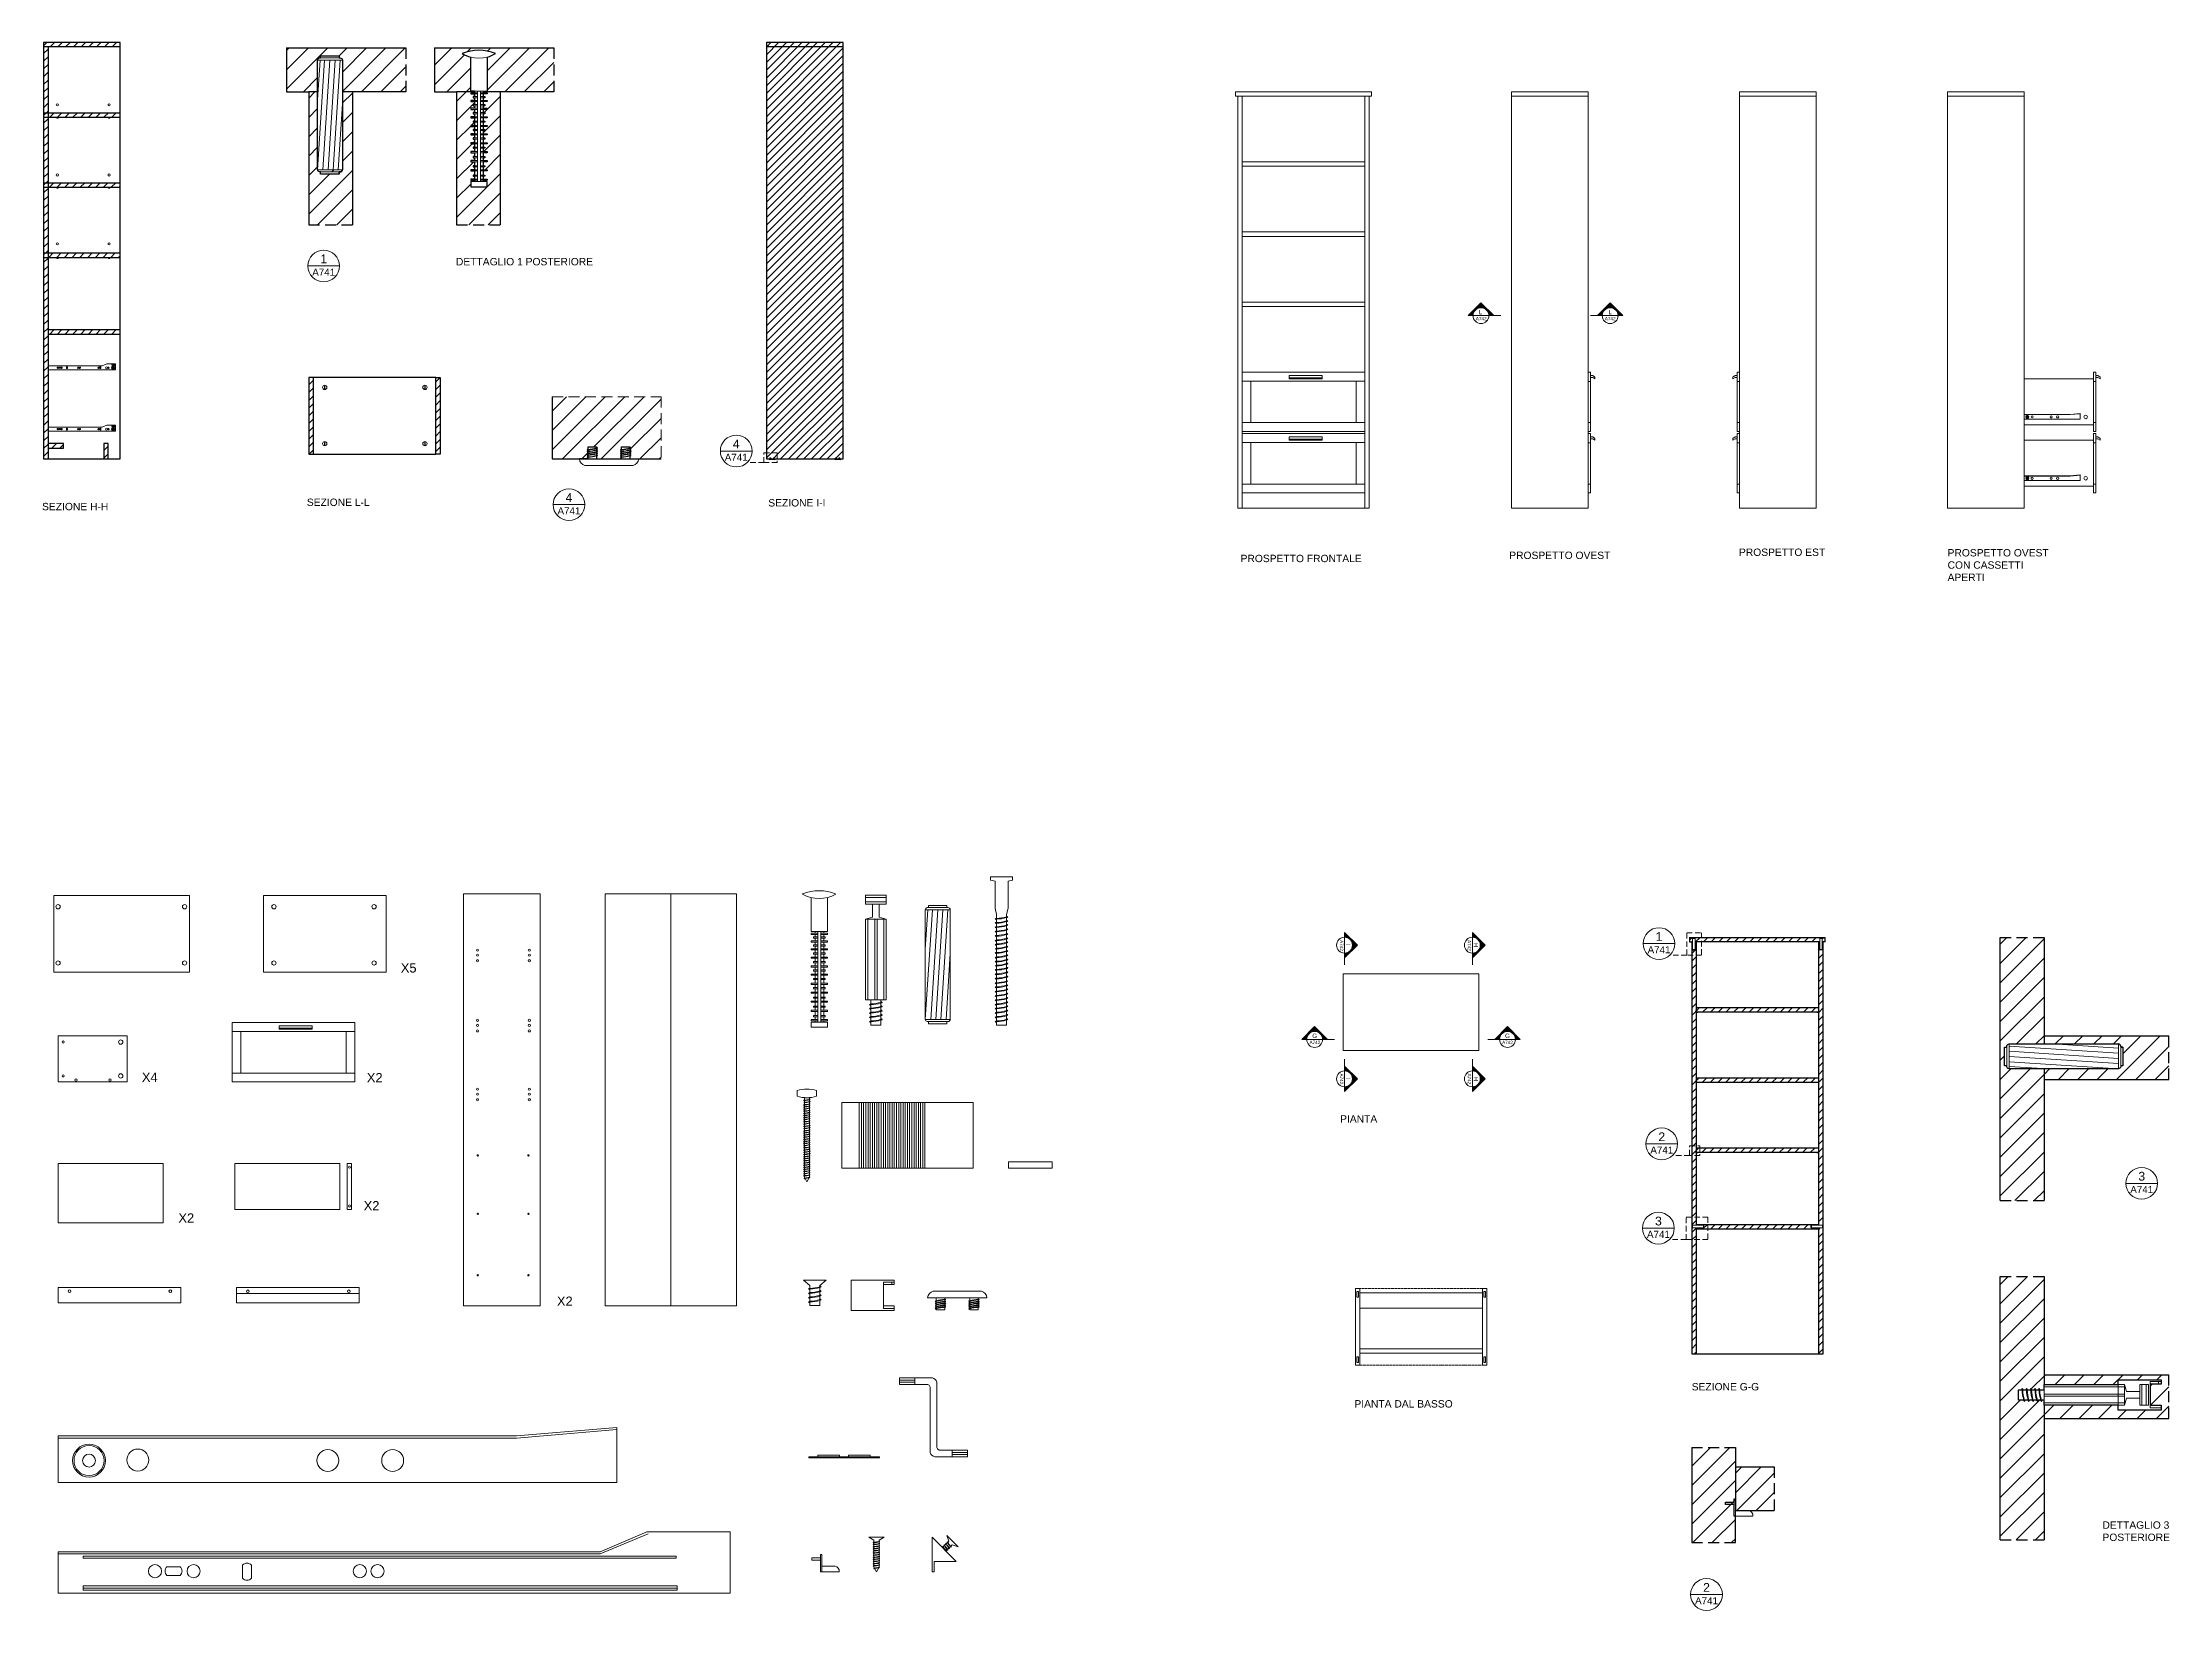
# Model space of a CAD drawing. Header units: centimetres. Extents: x 13 to 984, y -644 to 71.
import ezdxf
from ezdxf.enums import TextEntityAlignment as Align

# ---------------------------------------------------------------- set-up
doc = ezdxf.new("R2010")
doc.units = ezdxf.units.CM
doc.header["$MEASUREMENT"] = 0
doc.linetypes.add('ACAD_ISO02W100', pattern=[15, 12, -3])
doc.linetypes.add('HIDDEN', pattern=[0.375, 0.25, -0.125])
for name, color, linetype, lineweight in [('A-ANNO-SYMB', 3, 'Continuous', 18), ('dettagli', 4, 'Continuous', 13), ('linee prospetti', 1, 'Continuous', 18), ('linee sezioni', 3, 'Continuous', 25), ('quote', 20, 'Continuous', 5), ('trame', 6, 'Continuous', 9)]:
    doc.layers.add(name, color=color, linetype=linetype, lineweight=lineweight)
doc.styles.add('ARIAL', font='arial.ttf')
doc.styles.get("Standard").update_dxf_attribs({"font": 'arial.ttf'})
pattern_1 = [(45, (-3811.99, -6107.1093), (-1.76776695, 1.76776695), [])]
pattern_2 = [(45, (-3845.6554, -6107.1093), (-1.76776695, 1.76776695), [])]
pattern_3 = [(45, (-2982.5974, -6377.315), (-4.4194174, 4.4194174), [])]
pattern_4 = [(45, (-3322.5586, -6515.3802), (-1.76776695, 1.76776695), [])]

msp = doc.modelspace()

# ---------------------------------------------------------------- texts
at = {"layer": 'dettagli', "char_height": 4.2, "attachment_point": 1}
for s, insert in [('X5', (176.69, -349.02)), ('X4', (58.5, -398.91)), ('X2', (161.18, -399.09)), ('X2', (75.18, -463.11)), ('X2', (159.75, -457.49)), ('X2', (247.94, -501.06))]:
    msp.add_mtext_dynamic_manual_height_columns(s, width=39.3713, gutter_width=1, heights=[0], dxfattribs=dict(at, insert=insert))
at = {"layer": 'quote', "char_height": 3.36, "attachment_point": 1}
for s, width, insert in [('DETTAGLIO 1 POSTERIORE', 84.0633, (201.84, -27.19)), ('SEZIONE H-H', 84.0633, (12.94, -138.93)), ('SEZIONE L-L', 84.0633, (133.78, -136.97)), ('SEZIONE I-I', 84.0633, (344.4, -137.22)), ('PROSPETTO FRONTALE', 52.7524, (559.97, -162.61)), ('PROSPETTO OVEST', 52.7524, (682.6, -161.18)), ('PROSPETTO EST', 52.7524, (787.44, -159.77)), ('PROSPETTO OVEST CON CASSETTI APERTI', 52.7524, (882.66, -160.01)), ('PIANTA', 52.7524, (605.4, -418.32)), ('SEZIONE G-G', 52.7524, (765.88, -540.52)), ('PIANTA DAL BASSO', 52.7524, (611.92, -548.33)), ('DETTAGLIO 3 POSTERIORE', 52.7524, (953.36, -603.63))]:
    msp.add_mtext_dynamic_manual_height_columns(s, width=width, gutter_width=1, heights=[0], dxfattribs=dict(at, insert=insert))

# ---------------------------------------------------------------- blocks, each defined once
blk = doc.blocks.new('SYMBOL')
at = {"layer": 'A-ANNO-SYMB', "linetype": 'Continuous', "lineweight": 20}
h = blk.add_hatch(color=256, dxfattribs=at)
h.dxf.hatch_style = 1
h.paths.add_polyline_path([(11.206, 4.948), (11.316, 4.948, -1), (11.678, 4.948), (11.788, 4.948), (11.497, 5.241)])
at = {"linetype": 'Continuous', "lineweight": 20}
blk.add_line((11.316, 4.948), (11.678, 4.948), dxfattribs=at)
at = {"layer": 'A-ANNO-SYMB', "linetype": 'Continuous', "lineweight": 20}
for p, q in [((11.206, 4.948), (11.497, 5.241)), ((11.316, 4.948), (11.206, 4.948)), ((11.788, 4.948), (11.497, 5.241)), ((11.678, 4.948), (11.788, 4.948))]:
    blk.add_line(p, q, dxfattribs=at)
blk.add_circle((11.497, 4.948), 0.181, dxfattribs=at)
for tag, p in [('SEZIONE', (11.497, 4.918)), ('TAVOLA', (11.497, 5.08))]:
    blk.add_attdef(tag, text='', height=0.1, dxfattribs=at).set_placement(p, align=Align.TOP_CENTER)
blk = doc.blocks.new('DETAGLI')
at = {"layer": 'A-ANNO-SYMB', "linetype": 'Continuous'}
blk.add_line((486.7, 356.2), (504.8, 356.2), dxfattribs=at)
blk.add_circle((495.7, 356.2), 9.05, dxfattribs=at)
for tag, p in [('SEZIONE', (495.7, 354.7)), ('TAVOLA', (495.7, 362.8))]:
    blk.add_attdef(tag, text='', height=5, dxfattribs=at).set_placement(p, align=Align.TOP_CENTER)

# ---------------------------------------------------------------- hatches: boundary and pattern name
at = {"layer": 'trame'}
h = msp.add_hatch(dxfattribs=at)
h.set_pattern_fill('ANSI31', color=256, scale=20)
h.set_pattern_definition(pattern_1)
h.paths.add_polyline_path([(48.66, 69.1), (48.66, 71.1), (13.66, 71.1), (13.66, 69.1)])
h.paths.add_polyline_path([(15.66, 69.1), (13.66, 69.1), (13.66, -118.9), (15.66, -118.9)], flags=17)
h = msp.add_hatch(dxfattribs=at)
h.set_pattern_fill('ANSI31', color=256, scale=20)
h.set_pattern_definition(pattern_1)
h.paths.add_polyline_path([(48.66, 69.1), (48.66, 71.1), (13.66, 71.1), (13.66, 69.1)])
h = msp.add_hatch(dxfattribs=at)
h.set_pattern_fill('ANSI31', color=256, scale=50)
h.set_pattern_definition([(45, (996.623, -2852.292), (-4.419417, 4.419417), [])])
h.paths.add_polyline_path([(150.06, 48.63), (178.95, 48.63), (178.95, 68.63), (124.57, 68.63), (124.57, 48.63), (134.64, 48.63), (138.66, 48.63), (138.66, 63.1, -0.278503), (139.56, 64.1), (140.06, 64.1), (140.06, 65.1), (148.56, 65.1), (148.56, 64.1), (148.91, 64.1, -0.414214), (150.06, 63.1)])
h = msp.add_hatch(dxfattribs=at)
h.set_pattern_fill('ANSI31', color=256, scale=50)
h.set_pattern_definition([(45, (973.733, -2852.292), (-4.419417, 4.419417), [])])
h.paths.add_polyline_path([(222.1, 48.63), (214.34, 48.63), (214.34, 48.16), (216.14, 48.16), (216.14, 47.65), (214.34, 47.65), (214.34, 46.47), (215, 46.47), (215, 45.95), (214.34, 45.95), (214.34, 44.67), (216.14, 44.67), (216.14, 44.15), (214.34, 44.15), (214.34, 42.82), (215, 42.82), (215, 42.3), (214.34, 42.3), (214.34, 41.12), (216.14, 41.12), (216.14, 40.61), (214.34, 40.61), (214.34, 39.17), (215, 39.17), (215, 38.65), (214.34, 38.65), (214.34, 37.27), (216.14, 37.27), (216.14, 36.75), (214.34, 36.75), (214.34, 35.21), (215, 35.21), (215, 34.7), (214.34, 34.7), (214.34, 33.26), (216.14, 33.26), (216.14, 32.74), (214.34, 32.74), (214.34, 31.46), (215, 31.46), (215, 30.95), (214.34, 30.95), (214.34, 29.51), (216.14, 29.51), (216.14, 28.99), (214.34, 28.99), (214.34, 27.55), (215, 27.55), (215, 27.04), (214.34, 27.04), (214.34, 25.34), (216.14, 25.34), (216.14, 24.83), (214.34, 24.83), (214.34, 23.39), (215, 23.39), (215, 22.88), (214.34, 22.88), (214.34, 21.33), (216.14, 21.33), (216.14, 20.82), (214.34, 20.82), (214.34, 19.07), (215, 19.07), (215, 18.56), (214.34, 18.56), (214.34, 17.22), (216.14, 17.22), (216.14, 16.71), (214.34, 16.71), (214.34, 14.89), (215, 14.89), (215, 14.38), (214.34, 14.38), (214.34, 13.04), (216.14, 13.04), (216.14, 12.53), (214.34, 12.53), (214.34, 10.6), (215, 10.6), (215, 10.09), (214.34, 10.09), (214.34, 8.75), (216.14, 8.75), (216.14, 8.24), (214.34, 8.24), (214.34, 7.63), (216.14, 7.63), (216.14, 5.34), (208.59, 5.34), (208.59, 7.63), (210.37, 7.63), (210.37, 8.24), (208.57, 8.24), (208.57, 8.75), (210.37, 8.75), (210.37, 10.09), (209.71, 10.09), (209.71, 10.6), (210.37, 10.6), (210.37, 12.53), (208.57, 12.53), (208.57, 13.04), (210.37, 13.04), (210.37, 14.38), (209.71, 14.38), (209.71, 14.89), (210.37, 14.89), (210.37, 16.71), (208.57, 16.71), (208.57, 17.22), (210.37, 17.22), (210.37, 18.56), (209.71, 18.56), (209.71, 19.07), (210.37, 19.07), (210.37, 20.82), (208.57, 20.82), (208.57, 21.33), (210.37, 21.33), (210.37, 22.88), (209.71, 22.88), (209.71, 23.39), (210.37, 23.39), (210.37, 24.83), (208.57, 24.83), (208.57, 25.34), (210.37, 25.34), (210.37, 27.04), (209.71, 27.04), (209.71, 27.55), (210.37, 27.55), (210.37, 28.99), (208.57, 28.99), (208.57, 29.51), (210.37, 29.51), (210.37, 30.95), (209.71, 30.95), (209.71, 31.46), (210.37, 31.46), (210.37, 32.74), (208.57, 32.74), (208.57, 33.26), (210.37, 33.26), (210.37, 34.7), (209.71, 34.7), (209.71, 35.21), (210.37, 35.21), (210.37, 36.75), (208.57, 36.75), (208.57, 37.27), (210.37, 37.27), (210.37, 38.65), (209.71, 38.65), (209.71, 39.17), (210.37, 39.17), (210.37, 40.61), (208.57, 40.61), (208.57, 41.12), (210.37, 41.12), (210.37, 42.3), (209.71, 42.3), (209.71, 42.82), (210.37, 42.82), (210.37, 44.15), (208.57, 44.15), (208.57, 44.67), (210.37, 44.67), (210.37, 45.95), (209.71, 45.95), (209.71, 46.47), (210.37, 46.47), (210.37, 47.65), (208.57, 47.65), (208.57, 48.16), (210.37, 48.16), (210.37, 48.63), (202.17, 48.63), (202.17, -12.03), (222.1, -12.03)])
h.paths.add_polyline_path([(246.48, 68.63), (192.1, 68.63), (192.1, 48.63), (202.17, 48.63), (210.37, 48.63), (210.37, 48.96), (208.59, 48.96), (208.59, 64.44, -0.073412), (204.59, 66.12, -0.191741), (219.87, 66.07, -0.068614), (216.14, 64.49), (216.14, 48.96), (214.34, 48.96), (214.34, 48.63), (246.48, 48.63)])
h = msp.add_hatch(dxfattribs=at)
h.set_pattern_fill('ANSI31', color=256, scale=20)
h.set_pattern_definition(pattern_2)
h.paths.add_polyline_path([(375.54, -118.49), (375.54, -118.44, -0.081064), (375.15, -118.5), (375.15, -118.55, 0.071826)], flags=0)
h.paths.add_polyline_path([(375.54, -118.91), (375.54, -118.57, -0.071826), (375.15, -118.64), (375.15, -118.91)], flags=16)
h.paths.add_polyline_path([(375.15, -118.58, 0.081064), (375.54, -118.52), (375.54, -118.49, -0.071826), (375.15, -118.55)], flags=0)
h.paths.add_polyline_path([(377.07, -118.91), (377.07, -118.75, -0.071826), (376.68, -118.81), (376.68, -118.91)], flags=0)
h.paths.add_polyline_path([(377.07, -118.66, -0.071826), (376.68, -118.72), (376.68, -118.91), (377.07, -118.91)], flags=16)
h.paths.add_polyline_path([(377.07, -118.69, -0.081064), (376.68, -118.75), (376.68, -118.91), (377.07, -118.91)], flags=0)
h.paths.add_polyline_path([(377.07, -118.91), (377.07, -118.57, -0.071826), (376.68, -118.64), (376.68, -118.91)], flags=17)
h.paths.add_polyline_path([(375.54, -118.36), (375.54, -118.91), (378.54, -118.91), (378.54, 71.09), (343.54, 71.09), (343.54, -116.07), (348.51, -116.07), (348.51, -118.91), (375.15, -118.91), (375.15, -118.36)])
h = msp.add_hatch(dxfattribs=at)
h.set_pattern_fill('ANSI31', color=256, scale=50)
h.set_pattern_definition([(45, (798.606, -2852.292), (-4.419417, 4.419417), [])])
h.paths.add_polyline_path([(140.06, 11.1), (140.06, 12.1), (148.56, 12.1), (148.56, 11.1)], flags=16)
h.paths.add_polyline_path([(134.64, -12.03), (154.57, -12.03), (154.57, 48.63), (150.06, 48.63), (150.06, 13.1), (138.66, 13.1), (138.66, 48.63), (134.64, 48.63)])
h = msp.add_hatch(dxfattribs=at)
h.set_pattern_fill('ANSI31', color=256, scale=20)
h.set_pattern_definition(pattern_1)
h.paths.add_polyline_path([(48.66, 39.1), (13.66, 39.1), (13.66, 37.1), (48.66, 37.1)])
h = msp.add_hatch(dxfattribs=at)
h.set_pattern_fill('ANSI31', color=256, scale=20)
h.set_pattern_definition(pattern_1)
h.paths.add_polyline_path([(48.66, 7.1), (15.66, 7.1), (15.66, 5.1), (48.66, 5.1)])
h = msp.add_hatch(dxfattribs=at)
h.set_pattern_fill('ANSI31', color=256, scale=20)
h.set_pattern_definition(pattern_1)
h.paths.add_polyline_path([(48.66, -24.9), (15.66, -24.9), (15.66, -26.9), (48.66, -26.9)])
h = msp.add_hatch(dxfattribs=at)
h.set_pattern_fill('ANSI31', color=256, scale=20)
h.set_pattern_definition(pattern_1)
h.paths.add_polyline_path([(48.66, -59.9), (15.66, -59.9), (15.66, -61.9), (48.66, -61.9)])
h = msp.add_hatch(dxfattribs=at)
h.set_pattern_fill('ANSI31', color=256, scale=20)
h.set_pattern_definition([(45, (-3953.7753, -6057.9618), (-1.76776695, 1.76776695), [])])
h.paths.add_polyline_path([(136.64, -81.71), (134.64, -81.71), (134.64, -116.71), (136.64, -116.71)])
h.paths.add_polyline_path([(194.64, -81.71), (192.64, -81.71), (192.64, -116.71), (194.64, -116.71)])
h = msp.add_hatch(dxfattribs=at)
h.set_pattern_fill('ANSI31', color=256, scale=50)
h.set_pattern_definition([(45, (-231.331, -1139.8386), (-4.419417, 4.419417), [])])
h.paths.add_polyline_path([(295.48, -90.48), (245.73, -90.48), (245.73, -118.91), (262.17, -118.91), (262.17, -118.43, -0.173128), (261.69, -118.15, -0.273281), (262.17, -117.9), (262.17, -117.51, -0.173128), (261.69, -117.23, -0.273281), (262.17, -116.98), (262.17, -116.68, -0.173128), (261.69, -116.39, -0.273281), (262.17, -116.15), (262.17, -115.84, -0.173128), (261.69, -115.56, -0.273281), (262.17, -115.31), (262.17, -115.05, -0.173128), (261.69, -114.76, -0.273281), (262.17, -114.51), (262.17, -113.35), (266.01, -113.35), (266.01, -113.63, -0.173128), (266.49, -113.91, -0.273281), (266.01, -114.16), (266.01, -114.43, -0.173128), (266.49, -114.71, -0.273281), (266.01, -114.96), (266.01, -115.26, -0.173128), (266.49, -115.55, -0.273281), (266.01, -115.79), (266.01, -116.1, -0.173128), (266.49, -116.38, -0.273281), (266.01, -116.63), (266.01, -117.02, -0.173128), (266.49, -117.3, -0.273281), (266.01, -117.55), (266.01, -118.91), (277.44, -118.91), (277.44, -118.43, -0.173128), (276.96, -118.15, -0.273281), (277.44, -117.9), (277.44, -117.51, -0.173128), (276.96, -117.23, -0.273281), (277.44, -116.98), (277.44, -116.68, -0.173128), (276.96, -116.39, -0.273281), (277.44, -116.15), (277.44, -115.84, -0.173128), (276.96, -115.56, -0.273281), (277.44, -115.31), (277.44, -115.05, -0.173128), (276.96, -114.76, -0.273281), (277.44, -114.51), (277.44, -113.35), (281.28, -113.35), (281.28, -113.63, -0.173128), (281.76, -113.91, -0.273281), (281.28, -114.16), (281.28, -114.43, -0.173128), (281.76, -114.71, -0.273281), (281.28, -114.96), (281.28, -115.26, -0.173128), (281.76, -115.55, -0.273281), (281.28, -115.79), (281.28, -116.1, -0.173128), (281.76, -116.38, -0.273281), (281.28, -116.63), (281.28, -117.02, -0.173128), (281.76, -117.3, -0.273281), (281.28, -117.55), (281.28, -118.91), (295.48, -118.91)])
h = msp.add_hatch(dxfattribs=at)
h.set_pattern_fill('ANSI31', color=256, scale=20)
h.set_pattern_definition(pattern_1)
h.paths.add_polyline_path([(22.66, -111.9), (15.66, -111.9), (15.66, -113.9), (22.66, -113.9)])
h.paths.add_polyline_path([(43.09, -111.9), (41.09, -111.9), (41.09, -118.9), (43.09, -118.9)])
h = msp.add_hatch(dxfattribs=at)
h.set_pattern_fill('ANSI31', color=256, scale=20)
h.set_pattern_definition(pattern_2)
h.paths.add_polyline_path([(345.18, -118.36), (345.56, -118.36), (345.56, -118.39, -0.173128), (345.61, -118.41, -0.273281), (345.56, -118.44), (345.56, -118.47, -0.173128), (345.61, -118.49, -0.273281), (345.56, -118.52), (345.56, -118.55, -0.173128), (345.61, -118.58, -0.273281), (345.56, -118.6), (345.56, -118.63, -0.173128), (345.61, -118.66, -0.273281), (345.56, -118.69), (345.56, -118.73, -0.173128), (345.61, -118.75, -0.273281), (345.56, -118.78), (345.56, -118.91), (346.71, -118.91), (346.71, -118.87, -0.173128), (346.66, -118.84, -0.273281), (346.71, -118.81), (346.71, -118.77, -0.173128), (346.66, -118.75, -0.273281), (346.71, -118.72), (346.71, -118.69, -0.173128), (346.66, -118.66, -0.273281), (346.71, -118.64), (346.71, -118.61, -0.173128), (346.66, -118.58, -0.273281), (346.71, -118.55), (346.71, -118.53, -0.173128), (346.66, -118.5, -0.273281), (346.71, -118.47), (346.71, -118.36), (347.09, -118.36), (347.09, -118.39, -0.173128), (347.14, -118.41, -0.273281), (347.09, -118.44), (347.09, -118.47, -0.173128), (347.14, -118.49, -0.273281), (347.09, -118.52), (347.09, -118.55, -0.173128), (347.14, -118.58, -0.273281), (347.09, -118.6), (347.09, -118.63, -0.173128), (347.14, -118.66, -0.273281), (347.09, -118.69), (347.09, -118.73, -0.173128), (347.14, -118.75, -0.273281), (347.09, -118.78), (347.09, -118.91), (348.51, -118.91), (348.51, -116.07), (343.54, -116.07), (343.54, -118.91), (345.18, -118.91), (345.18, -118.87, -0.173128), (345.13, -118.84, -0.273281), (345.18, -118.81), (345.18, -118.77, -0.173128), (345.13, -118.75, -0.273281), (345.18, -118.72), (345.18, -118.69, -0.173128), (345.13, -118.66, -0.273281), (345.18, -118.64), (345.18, -118.61, -0.173128), (345.13, -118.58, -0.273281), (345.18, -118.55), (345.18, -118.53, -0.173128), (345.13, -118.5, -0.273281), (345.18, -118.47)])
h = msp.add_hatch(dxfattribs=at)
h.set_pattern_fill('ANSI31', color=256, scale=20)
h.set_pattern_definition(pattern_4)
h.paths.add_polyline_path([(766.26, -337.74, -0.278503), (766.35, -337.64), (766.4, -337.64), (766.4, -337.54), (767.25, -337.54), (767.25, -337.64), (767.29, -337.64, -0.414214), (767.4, -337.74), (767.4, -339.19), (770.29, -339.19), (770.29, -337.19), (764.85, -337.19), (764.85, -339.19), (765.86, -339.19), (766.26, -339.19)])
h = msp.add_hatch(dxfattribs=at)
h.set_pattern_fill('ANSI31', color=256, scale=20)
h.set_pattern_definition(pattern_4)
h.paths.add_polyline_path([(766.4, -342.94), (766.35, -342.84), (767.25, -342.84), (767.25, -342.94)], flags=16)
h.paths.add_polyline_path([(765.86, -464.86), (767.85, -464.86), (767.85, -339.19), (767.4, -339.19), (767.4, -342.74), (766.26, -342.74), (766.26, -339.19), (765.86, -339.19)])
h = msp.add_hatch(dxfattribs=at)
h.set_pattern_fill('ANSI31', color=256, scale=20)
h.set_pattern_definition(pattern_4)
h.paths.add_polyline_path([(824.29, -337.71, -0.278503), (824.38, -337.61), (824.43, -337.61), (824.43, -337.51), (825.28, -337.51), (825.28, -337.61), (825.31, -337.61, -0.414214), (825.43, -337.71), (825.43, -339.19), (825.86, -339.19), (826.85, -339.19), (826.85, -337.19), (770.29, -337.19), (770.29, -339.19), (824.29, -339.19)])
h = msp.add_hatch(dxfattribs=at)
h.set_pattern_fill('ANSI31', color=256, scale=20)
h.set_pattern_definition(pattern_4)
h.paths.add_polyline_path([(820.3, -469.56), (820.3, -468.71), (820.4, -468.71), (820.4, -469.56)], flags=16)
h.paths.add_polyline_path([(825.28, -342.81), (825.28, -342.91), (824.43, -342.91), (824.38, -342.81)], flags=16)
h.paths.add_polyline_path([(825.5, -469.22), (825.5, -468.56), (820.5, -468.56), (820.5, -468.9)], flags=0)
edge = h.paths.add_edge_path()
edge.add_line((825.5, -468.56), (825.5, -469.7))
edge.add_arc((825.48, -469.57), 0.13, 280.86189, 360)
edge.add_line((825.61, -469.57), (825.7, -468.71))
edge.add_line((825.7, -468.71), (825.6, -468.71))
edge.add_line((825.6, -468.71), (825.6, -468.56))
edge.add_line((825.6, -468.56), (825.5, -468.56))
h.paths.add_polyline_path([(820.5, -469.7), (820.5, -468.56), (825.5, -468.56), (825.5, -469.7)])
h.paths.add_polyline_path([(823.85, -470.19), (823.85, -527.19), (825.86, -527.19), (825.86, -339.19), (825.43, -339.19), (825.43, -342.71), (824.29, -342.71), (824.29, -339.19), (823.85, -339.19), (823.85, -468.19), (773.28, -468.19), (773.28, -470.19)])
h = msp.add_hatch(dxfattribs=at)
h.set_pattern_fill('ANSI31', color=256, scale=50)
h.set_pattern_definition(pattern_3)
h.paths.add_polyline_path([(926.68, -337.19), (906.68, -337.19), (906.68, -457.3), (926.68, -457.3), (926.68, -397.19), (910.7, -397.19, -0.278503), (909.7, -396.29), (909.7, -395.79), (908.7, -395.79), (908.7, -387.29), (909.7, -387.29), (909.7, -386.93, -0.414214), (910.7, -385.79), (926.68, -385.79)])
h = msp.add_hatch(dxfattribs=at)
h.set_pattern_fill('ANSI31', color=256, scale=20)
h.set_pattern_definition(pattern_4)
h.paths.add_polyline_path([(823.85, -369.19), (767.85, -369.19), (767.85, -371.19), (823.85, -371.19)])
h.paths.add_polyline_path([(823.85, -401.19), (767.85, -401.19), (767.85, -403.19), (823.85, -403.19)])
h.paths.add_polyline_path([(823.85, -433.19), (767.85, -433.19), (767.85, -435.19), (823.85, -435.19)])
h = msp.add_hatch(dxfattribs=at)
h.set_pattern_fill('ANSI31', color=256, scale=50)
h.set_pattern_definition(pattern_3)
h.paths.add_polyline_path([(983.69, -382.03), (926.68, -382.03), (926.68, -385.79), (960.7, -385.79, -0.414214), (961.7, -386.93), (961.7, -387.29), (962.7, -387.29), (962.7, -395.79), (961.7, -395.79), (961.7, -396.29, -0.278503), (960.7, -397.19), (926.68, -397.19), (926.68, -402.03), (983.69, -402.03)])
h = msp.add_hatch(dxfattribs=at)
h.set_pattern_fill('ANSI31', color=256, scale=20)
h.set_pattern_definition(pattern_4)
h.paths.add_polyline_path([(767.85, -464.86), (765.86, -464.86), (765.86, -475.1), (767.85, -475.1), (767.85, -469.7), (766.25, -469.7, -0.278503), (766.15, -469.61), (766.15, -469.56), (766.05, -469.56), (766.05, -468.71), (766.15, -468.71), (766.15, -468.68, -0.414214), (766.25, -468.56), (767.85, -468.56)])
h = msp.add_hatch(dxfattribs=at)
h.set_pattern_fill('ANSI31', color=256, scale=20)
h.set_pattern_definition(pattern_4)
h.paths.add_polyline_path([(767.85, -475.1), (765.86, -475.1), (765.86, -527.19), (767.85, -527.19)])
h = msp.add_hatch(dxfattribs=at)
h.set_pattern_fill('ANSI31', color=256, scale=20)
h.set_pattern_definition(pattern_4)
h.paths.add_polyline_path([(771.25, -468.19), (767.85, -468.19), (767.85, -468.56), (771.25, -468.56)])
h.paths.add_polyline_path([(771.25, -469.7), (767.85, -469.7), (767.85, -470.19), (771.25, -470.19)])
h.paths.add_polyline_path([(773.28, -468.19), (771.25, -468.19), (771.25, -469.7, 0.278503), (771.35, -469.61), (771.35, -468.71), (771.45, -468.71), (771.45, -469.56), (771.35, -469.56), (771.35, -469.61, -0.278503), (771.25, -469.7), (771.25, -470.19), (773.28, -470.19)])
h = msp.add_hatch(dxfattribs=at)
h.set_pattern_fill('ANSI31', color=256, scale=50)
h.set_pattern_definition([(45, (623.6873, -513.3585), (-4.41942, 4.41942), [])])
h.paths.add_polyline_path([(906.68, -611.98), (926.68, -611.98), (926.68, -556.71), (983.69, -556.71), (983.69, -536.71), (926.68, -536.71), (926.68, -491.86), (906.68, -491.86)])
h.paths.add_polyline_path([(916.71, -543.08, -0.273281), (917.01, -543.65), (918.37, -543.65, -0.173128), (918.71, -543.08, -0.273281), (919, -543.65), (920.35, -543.65, -0.173128), (920.69, -543.08, -0.273281), (920.98, -543.65), (922.27, -543.65, -0.173128), (922.61, -543.08, -0.273281), (922.91, -543.65), (924.12, -543.65, -0.173128), (924.47, -543.08, -0.273281), (924.76, -543.65), (926.68, -543.65), (926.68, -541.22), (960.48, -541.22), (960.48, -538.99), (980.12, -538.99), (980.12, -539.89), (980.12, -541.02), (978.92, -541.02), (975.12, -541.02), (975.12, -550.62), (980.12, -550.62), (980.12, -551.89), (980.12, -552.89), (960.48, -552.89), (960.48, -550.62), (926.68, -550.62), (926.68, -548.26), (925.82, -548.26, -0.173128), (925.48, -548.84, -0.273281), (925.19, -548.26), (923.97, -548.26, -0.173128), (923.63, -548.84, -0.273281), (923.33, -548.26), (922.04, -548.26, -0.173128), (921.7, -548.84, -0.273281), (921.41, -548.26), (920.07, -548.26, -0.173128), (919.72, -548.84, -0.273281), (919.43, -548.26), (918.07, -548.26, -0.173128), (917.73, -548.84, -0.273281), (917.43, -548.26), (915.05, -548.26), (915.05, -543.65), (916.37, -543.65, -0.173128)], flags=16)
h.paths.add_polyline_path([(970.35, -544.42), (970.35, -541.22), (974.35, -541.22), (974.35, -550.62), (970.35, -550.62), (970.35, -547.42)], flags=0)
h = msp.add_hatch(dxfattribs=at)
h.set_pattern_fill('ANSI31', color=256, scale=50)
h.set_pattern_definition([(45, (1429.823, -2539.6214), (-4.419417, 4.419417), [])])
h.paths.add_polyline_path([(765.86, -613.26), (785.79, -613.26), (785.79, -569.92), (765.86, -569.92)])
h = msp.add_hatch(dxfattribs=at)
h.set_pattern_fill('ANSI31', color=256, scale=50)
h.set_pattern_definition([(45, (1612.098, -2539.6214), (-4.419417, 4.419417), [])])
h.paths.add_polyline_path([(803.55, -598.7), (803.55, -578.7), (785.79, -578.7), (785.79, -598.7), (791.93, -598.7)])

# ---------------------------------------------------------------- linework, layer by layer
for start, end in [(239.19, 255.63247), (285.10941, 300.81)]:
    msp.add_arc((212.27, 78.82), 14.84, start, end)
at = {"layer": 'A-ANNO-SYMB'}
for p, q in [((678.68, -53.51), (669.68, -53.51)), ((719.68, -53.51), (728.68, -53.51)), ((607.42, -349.74), (607.42, -340.74)), ((665.78, -349.74), (665.78, -340.74)), ((602.78, -383.74), (593.78, -383.74)), ((681.78, -383.74), (672.78, -383.74)), ((607.42, -392.74), (607.42, -401.74)), ((665.78, -392.74), (665.78, -401.74))]:
    msp.add_line(p, q, dxfattribs=at)
at = {"layer": 'A-ANNO-SYMB', "linetype": 'HIDDEN', "ltscale": 10}
for p, q in [((342.44, -120.57), (334.78, -120.57)), ((763.63, -345.25), (755.98, -345.25)), ((764.89, -436.64), (757.23, -436.64)), ((763.35, -475.1), (755.7, -475.1))]:
    msp.add_line(p, q, dxfattribs=at)
at = {"layer": 'A-ANNO-SYMB', "linetype": 'HIDDEN', "lineweight": 5, "ltscale": 10}
msp.add_lwpolyline([(342.44, -116.07), (348.51, -116.07), (348.51, -120.57), (342.44, -120.57), (342.44, -116.07)], dxfattribs=at)
at = {"layer": 'A-ANNO-SYMB', "linetype": 'HIDDEN', "ltscale": 10}
for points in [[(763.63, -335.07), (770.29, -335.07), (770.29, -345.25), (763.63, -345.25), (763.63, -335.07)], [(764.89, -432.31), (769.63, -432.31), (769.63, -436.64), (764.89, -436.64), (764.89, -432.31)], [(763.35, -464.86), (773.28, -464.86), (773.28, -475.1), (763.35, -475.1), (763.35, -464.86)]]:
    msp.add_lwpolyline(points, dxfattribs=at)
at = {"layer": 'dettagli'}
for p, q in [((138.66, 13.1), (141.89, 63.1)), ((138.66, 45.14), (139.82, 63.1)), ((141.13, 13.1), (144.36, 63.1)), ((143.46, 13.1), (146.69, 63.1)), ((145.79, 13.1), (149.02, 63.1)), ((148.91, 64.1), (148.56, 64.1)), ((216.14, 48.96), (208.59, 48.96)), ((148.12, 13.1), (150.06, 43.18)), ((19.65, 36.8), (19.65, 36.6)), ((20.25, 36.8), (20.25, 36.6)), ((43.24, 36.8), (43.24, 36.6)), ((43.84, 36.8), (43.84, 36.6)), ((148.91, 12.1), (148.56, 12.1)), ((19.65, 4.8), (19.65, 4.6)), ((20.25, 4.8), (20.25, 4.6)), ((43.24, 4.8), (43.24, 4.6)), ((43.84, 4.8), (43.84, 4.6)), ((216.14, 7.63), (208.59, 7.63)), ((19.65, -27.2), (19.65, -27.4)), ((19.65, -27.4), (20.25, -27.4)), ((20.25, -27.2), (20.25, -27.4)), ((43.24, -27.2), (43.24, -27.4)), ((43.24, -27.4), (43.84, -27.4)), ((43.84, -27.2), (43.84, -27.4)), ((141.87, -85.58), (141.97, -85.46)), ((141.97, -85.46), (142.07, -85.58)), ((187.61, -85.58), (187.71, -85.46)), ((187.71, -85.46), (187.81, -85.58)), ((141.87, -111.24), (141.97, -111.12)), ((141.97, -111.12), (142.07, -111.24)), ((187.61, -111.24), (187.71, -111.12)), ((187.71, -111.12), (187.81, -111.24)), ((262.17, -113.35), (266.01, -113.35)), ((277.44, -113.35), (281.28, -113.35)), ((345.18, -118.36), (345.56, -118.36)), ((346.71, -118.36), (347.09, -118.36)), ((375.15, -118.36), (375.54, -118.36)), ((376.68, -118.36), (377.07, -118.36)), ((299.95, -317.32), (299.95, -505.32)), ((767.29, -337.64), (767.25, -337.64)), ((825.31, -337.61), (825.28, -337.61)), ((767.29, -342.84), (767.25, -342.84)), ((825.31, -342.81), (825.28, -342.81)), ((99.7, -376.07), (155.7, -376.07)), ((99.7, -376.07), (99.7, -403.07)), ((155.7, -376.07), (155.7, -403.07)), ((20.22, -382.07), (20.22, -403.07)), ((99.7, -380.07), (155.7, -380.07)), ((103.7, -399.07), (103.7, -380.07)), ((151.7, -399.07), (151.7, -380.07)), ((909.7, -386.93), (909.7, -387.29)), ((960.7, -390.06), (910.7, -386.83)), ((960.7, -387.73), (930.62, -385.79)), ((961.7, -386.93), (961.7, -387.29)), ((960.7, -392.39), (910.7, -389.16)), ((960.7, -394.71), (910.7, -391.49)), ((960.7, -397.19), (910.7, -393.96)), ((928.66, -397.19), (910.7, -396.03)), ((99.7, -399.07), (155.7, -399.07)), ((99.7, -403.07), (155.7, -403.07)), ((766.15, -468.68), (766.15, -468.71)), ((771.35, -468.68), (771.35, -468.71)), ((820.4, -468.68), (820.4, -468.71)), ((825.6, -468.68), (825.6, -468.71)), ((101.7, -499.64), (157.7, -499.64)), ((960.48, -538.99), (980.12, -538.99)), ((960.48, -552.89), (960.48, -538.99)), ((964.38, -544.42), (963.38, -541.22)), ((971.35, -541.22), (971.35, -550.62)), ((973.35, -541.22), (973.35, -550.62)), ((963.38, -545.52), (926.68, -545.52)), ((963.38, -546.52), (926.68, -546.52)), ((980.12, -552.89), (960.48, -552.89)), ((964.38, -547.42), (963.38, -550.62)), ((980.12, -551.89), (980.12, -552.89))]:
    msp.add_line(p, q, dxfattribs=at)
at = {"layer": 'dettagli', "lineweight": 5}
for p, q in [((388.79, -318.98), (398.19, -318.98)), ((445.9, -311.03), (447.9, -311.53)), ((447.9, -323.92), (447.9, -311.53)), ((453.85, -311.53), (455.85, -311.03)), ((453.85, -323.92), (453.85, -311.53)), ((388.79, -320.98), (398.19, -320.98)), ((391.99, -327.94), (388.79, -328.94)), ((393.09, -328.94), (393.09, -365.64)), ((394.09, -328.94), (394.09, -365.64)), ((394.99, -327.94), (398.19, -328.94)), ((416.07, -374.59), (419.3, -324.59)), ((416.07, -342.56), (417.23, -324.59)), ((418.54, -374.59), (421.77, -324.59)), ((420.87, -374.59), (424.1, -324.59)), ((423.2, -374.59), (426.43, -324.59)), ((426.32, -323.59), (425.97, -323.59)), ((448.57, -326.71), (447.9, -323.92)), ((453.18, -326.71), (453.85, -323.92)), ((371.5, -334.51), (363.95, -334.51)), ((365.74, -334.51), (365.74, -335.3)), ((365.74, -335.82), (365.74, -337)), ((365.74, -337.51), (365.74, -338.8)), ((365.74, -339.31), (365.74, -340.65)), ((365.74, -341.16), (365.74, -342.34)), ((365.74, -342.86), (365.74, -344.3)), ((365.74, -344.81), (365.74, -346.2)), ((365.74, -346.71), (365.74, -348.25)), ((365.74, -348.77), (365.74, -350.21)), ((425.52, -374.59), (427.47, -344.52)), ((365.74, -350.72), (365.74, -352.01)), ((365.74, -352.52), (365.74, -353.96)), ((365.74, -354.47), (365.74, -355.91)), ((365.74, -356.43), (365.74, -358.12)), ((365.74, -358.64), (365.74, -360.07)), ((365.74, -360.59), (365.74, -362.13)), ((365.74, -362.64), (365.74, -364.39)), ((365.74, -364.91), (365.74, -366.24)), ((365.74, -366.76), (365.74, -368.57)), ((371.5, -375.84), (363.95, -375.84)), ((365.74, -369.09), (365.74, -370.43)), ((365.74, -370.94), (365.74, -372.87)), ((365.74, -373.38), (365.74, -374.72)), ((365.74, -375.23), (365.74, -375.84)), ((426.32, -375.59), (425.97, -375.59)), ((357.65, -407.09), (357.65, -409.62)), ((366.4, -407.09), (366.4, -409.62)), ((385.92, -412.53), (385.92, -442.53)), ((386.92, -412.53), (386.92, -442.53)), ((387.92, -412.53), (387.92, -442.53)), ((388.92, -412.53), (388.92, -442.53)), ((389.92, -412.53), (389.92, -442.53)), ((390.92, -412.53), (390.92, -442.53)), ((391.92, -412.53), (391.92, -442.53)), ((392.92, -412.53), (392.92, -442.53)), ((393.92, -412.53), (393.92, -442.53)), ((394.92, -412.53), (394.92, -442.53)), ((395.92, -412.53), (395.92, -442.53)), ((396.92, -412.53), (396.92, -442.53)), ((397.92, -412.53), (397.92, -442.53)), ((398.92, -412.53), (398.92, -442.53)), ((399.92, -412.53), (399.92, -442.53)), ((400.92, -412.53), (400.92, -442.53)), ((401.92, -412.53), (401.92, -442.53)), ((402.92, -412.53), (402.92, -442.53)), ((403.92, -412.53), (403.92, -442.53)), ((404.92, -412.53), (404.92, -442.53)), ((405.92, -412.53), (405.92, -442.53)), ((406.92, -412.53), (406.92, -442.53)), ((407.92, -412.53), (407.92, -442.53)), ((408.92, -412.53), (408.92, -442.53)), ((409.92, -412.53), (409.92, -442.53)), ((410.92, -412.53), (410.92, -442.53)), ((411.92, -412.53), (411.92, -442.53)), ((412.92, -412.53), (412.92, -442.53)), ((413.92, -412.53), (413.92, -442.53)), ((414.92, -412.53), (414.92, -442.53)), ((415.92, -412.53), (415.92, -442.53)), ((360.86, -446.61), (362, -448.68)), ((362, -448.68), (363.15, -446.61)), ((363.35, -495.98), (360.45, -493.59)), ((360.45, -493.59), (370.85, -493.59)), ((367.96, -495.98), (370.85, -493.59)), ((382.28, -493.59), (401.92, -493.59)), ((382.28, -507.49), (382.28, -493.59)), ((444.21, -501.62), (417.1, -501.62)), ((401.92, -507.49), (382.28, -507.49)), ((401.92, -506.49), (401.92, -507.49)), ((424.94, -507.18), (421.1, -507.18)), ((440.21, -507.18), (436.37, -507.18)), ((404.34, -539.13), (411.34, -539.13)), ((404.34, -540.13), (411.34, -540.13)), ((20.22, -585.87), (20.22, -565.68)), ((435.34, -572.18), (428.34, -572.18)), ((435.34, -573.18), (428.34, -573.18)), ((327, -636.43), (327, -608.43)), ((392.63, -612.15), (390.31, -610.8)), ((390.31, -610.8), (397.26, -610.8)), ((394.94, -612.15), (397.26, -610.8)), ((431.01, -615.25), (425.88, -610.07)), ((426.74, -612.74), (425.88, -610.07)), ((431.01, -615.25), (425.88, -610.07)), ((428.35, -614.36), (431.01, -615.25)), ((392.63, -624.56), (393.79, -626.63)), ((393.79, -626.63), (394.94, -624.56))]:
    msp.add_line(p, q, dxfattribs=at)
at = {"layer": 'dettagli'}
for points in [[(144.36, 63.1), (150.06, 63.1), (150.06, 13.1), (138.66, 13.1), (138.66, 63.1), (144.36, 63.1)], [(140.06, 64.1), (140.06, 65.1), (148.56, 65.1), (148.56, 64.1), (139.56, 64.1)], [(211.63, 48.96), (211.63, 7.63)], [(213.08, 48.96), (213.08, 7.63)], [(211.63, 48.16), (208.57, 48.16), (208.57, 47.65), (211.63, 47.65)], [(211.63, 44.67), (208.57, 44.67), (208.57, 44.15), (211.63, 44.15)], [(211.63, 41.12), (208.57, 41.12), (208.57, 40.61), (211.63, 40.61)], [(211.63, 46.47), (209.71, 46.47), (209.71, 45.95), (211.63, 45.95)], [(211.63, 42.82), (209.71, 42.82), (209.71, 42.3), (211.63, 42.3)], [(211.63, 39.17), (209.71, 39.17), (209.71, 38.65), (211.63, 38.65)], [(213.08, 48.16), (216.14, 48.16), (216.14, 47.65), (213.08, 47.65)], [(213.08, 46.47), (215, 46.47), (215, 45.95), (213.08, 45.95)], [(213.08, 44.67), (216.14, 44.67), (216.14, 44.15), (213.08, 44.15)], [(213.08, 42.82), (215, 42.82), (215, 42.3), (213.08, 42.3)], [(213.08, 41.12), (216.14, 41.12), (216.14, 40.61), (213.08, 40.61)], [(213.08, 39.17), (215, 39.17), (215, 38.65), (213.08, 38.65)], [(19.65, 36.6), (20.25, 36.6)], [(43.24, 36.6), (43.84, 36.6)], [(211.63, 37.27), (208.57, 37.27), (208.57, 36.75), (211.63, 36.75)], [(211.63, 33.26), (208.57, 33.26), (208.57, 32.74), (211.63, 32.74)], [(211.63, 29.51), (208.57, 29.51), (208.57, 28.99), (211.63, 28.99)], [(211.63, 35.21), (209.71, 35.21), (209.71, 34.7), (211.63, 34.7)], [(211.63, 31.46), (209.71, 31.46), (209.71, 30.95), (211.63, 30.95)], [(213.08, 37.27), (216.14, 37.27), (216.14, 36.75), (213.08, 36.75)], [(213.08, 35.21), (215, 35.21), (215, 34.7), (213.08, 34.7)], [(213.08, 33.26), (216.14, 33.26), (216.14, 32.74), (213.08, 32.74)], [(213.08, 31.46), (215, 31.46), (215, 30.95), (213.08, 30.95)], [(213.08, 29.51), (216.14, 29.51), (216.14, 28.99), (213.08, 28.99)], [(211.63, 25.34), (208.57, 25.34), (208.57, 24.83), (211.63, 24.83)], [(211.63, 21.33), (208.57, 21.33), (208.57, 20.82), (211.63, 20.82)], [(211.63, 27.55), (209.71, 27.55), (209.71, 27.04), (211.63, 27.04)], [(211.63, 23.39), (209.71, 23.39), (209.71, 22.88), (211.63, 22.88)], [(213.08, 27.55), (215, 27.55), (215, 27.04), (213.08, 27.04)], [(213.08, 25.34), (216.14, 25.34), (216.14, 24.83), (213.08, 24.83)], [(213.08, 23.39), (215, 23.39), (215, 22.88), (213.08, 22.88)], [(213.08, 21.33), (216.14, 21.33), (216.14, 20.82), (213.08, 20.82)], [(140.06, 12.1), (140.06, 11.1), (148.56, 11.1), (148.56, 12.1), (139.56, 12.1)], [(211.63, 17.22), (208.57, 17.22), (208.57, 16.71), (211.63, 16.71)], [(211.63, 13.04), (208.57, 13.04), (208.57, 12.53), (211.63, 12.53)], [(211.63, 19.07), (209.71, 19.07), (209.71, 18.56), (211.63, 18.56)], [(211.63, 14.89), (209.71, 14.89), (209.71, 14.38), (211.63, 14.38)], [(211.63, 10.6), (209.71, 10.6), (209.71, 10.09), (211.63, 10.09)], [(213.08, 19.07), (215, 19.07), (215, 18.56), (213.08, 18.56)], [(213.08, 17.22), (216.14, 17.22), (216.14, 16.71), (213.08, 16.71)], [(213.08, 14.89), (215, 14.89), (215, 14.38), (213.08, 14.38)], [(213.08, 13.04), (216.14, 13.04), (216.14, 12.53), (213.08, 12.53)], [(213.08, 10.6), (215, 10.6), (215, 10.09), (213.08, 10.09)], [(19.65, 4.6), (20.25, 4.6)], [(43.24, 4.6), (43.84, 4.6)], [(211.63, 8.75), (208.57, 8.75), (208.57, 8.24), (211.63, 8.24)], [(216.14, 7.63), (216.14, 5.34), (208.59, 5.34), (208.59, 7.63)], [(213.08, 8.75), (216.14, 8.75), (216.14, 8.24), (213.08, 8.24)], [(46.33, -75.48), (42.53, -75.48), (40.39, -76.38), (15.66, -76.38), (15.66, -78.28)], [(20.63, -77.07), (20.63, -77.07), (21.23, -77.07)], [(21.23, -77.47), (21.23, -77.47), (20.63, -77.47)], [(24.08, -77.59), (24.08, -77.59), (24.08, -76.99)], [(24.48, -76.99), (24.48, -76.99), (24.48, -77.59)], [(39.38, -77.59), (39.38, -77.59), (39.38, -76.99)], [(39.78, -76.99), (39.78, -76.99), (39.78, -77.59)], [(45.69, -76.26), (45.69, -76.26), (45.69, -75.66)], [(46.09, -75.66), (46.09, -75.66), (46.09, -76.26)], [(46.53, -78.12), (46.53, -75.63)], [(15.66, -78.28), (46.37, -78.28)], [(141.87, -85.58), (142.07, -85.58)], [(141.87, -85.76), (141.87, -86.87)], [(142.07, -86.87), (142.07, -85.76)], [(187.61, -85.58), (187.81, -85.58)], [(187.61, -85.76), (187.61, -86.87)], [(187.81, -86.87), (187.81, -85.76)], [(46.33, -103.48), (42.53, -103.48), (40.39, -104.38), (15.66, -104.38), (15.66, -106.28)], [(15.66, -106.28), (46.37, -106.28)], [(20.63, -105.07), (20.63, -105.07), (21.23, -105.07)], [(21.23, -105.47), (21.23, -105.47), (20.63, -105.47)], [(24.08, -105.59), (24.08, -105.59), (24.08, -104.99)], [(24.48, -104.99), (24.48, -104.99), (24.48, -105.59)], [(39.38, -105.59), (39.38, -105.59), (39.38, -104.99)], [(39.78, -104.99), (39.78, -104.99), (39.78, -105.59)], [(45.69, -104.26), (45.69, -104.26), (45.69, -103.66)], [(46.09, -103.66), (46.09, -103.66), (46.09, -104.26)], [(46.53, -106.12), (46.53, -103.63)], [(943.14, -98.2), (943.14, -100.7), (917.64, -100.7)], [(943.14, -98.2), (938.58, -98.58), (917.64, -98.58), (917.64, -98.68)], [(917.64, -98.68), (938.58, -98.68), (943.14, -98.29)], [(141.87, -111.24), (142.07, -111.24)], [(141.87, -111.43), (141.87, -112.54)], [(142.07, -112.54), (142.07, -111.43)], [(187.61, -111.24), (187.81, -111.24)], [(187.61, -111.43), (187.61, -112.54)], [(187.81, -112.54), (187.81, -111.43)], [(266.01, -113.35), (266.01, -118.91), (262.17, -118.91), (262.17, -113.35)], [(281.28, -113.35), (281.28, -118.91), (277.44, -118.91), (277.44, -113.35)], [(260.73, -121.91), (260.73, -121.91), (282.73, -121.91), (282.73, -121.91)], [(345.04, -119.21), (345.04, -119.21), (347.24, -119.21), (347.24, -119.21)], [(345.56, -118.36), (345.56, -118.91), (345.18, -118.91), (345.18, -118.36)], [(347.09, -118.36), (347.09, -118.91), (346.71, -118.91), (346.71, -118.36)], [(375.01, -119.21), (375.01, -119.21), (377.21, -119.21), (377.21, -119.21)], [(375.54, -118.36), (375.54, -118.91), (375.15, -118.91), (375.15, -118.36)], [(377.07, -118.36), (377.07, -118.91), (376.68, -118.91), (376.68, -118.36)], [(943.14, -126.2), (943.14, -128.7), (917.64, -128.7)], [(943.14, -126.2), (938.58, -126.58), (917.64, -126.58), (917.64, -126.68)], [(917.64, -126.68), (938.58, -126.68), (943.14, -126.29)], [(18.29, -353.1), (80.29, -353.1), (80.29, -318.1), (18.29, -318.1), (18.29, -353.1)], [(113.95, -353.1), (169.95, -353.1), (169.95, -318.1), (113.95, -318.1), (113.95, -353.1)], [(240.3, -317.32), (205.3, -317.32), (205.3, -505.32), (240.3, -505.32), (240.3, -317.32)], [(269.95, -317.32), (329.95, -317.32), (329.95, -505.32), (269.95, -505.32), (269.95, -317.32)], [(766.83, -337.74), (767.4, -337.74), (767.4, -342.74), (766.26, -342.74), (766.26, -337.74), (766.83, -337.74)], [(766.4, -337.64), (766.4, -337.54), (767.25, -337.54), (767.25, -337.64), (766.35, -337.64)], [(824.86, -337.71), (825.43, -337.71), (825.43, -342.71), (824.29, -342.71), (824.29, -337.71), (824.86, -337.71)], [(824.43, -337.61), (824.43, -337.51), (825.28, -337.51), (825.28, -337.61), (824.38, -337.61)], [(766.4, -342.84), (766.4, -342.94), (767.25, -342.94), (767.25, -342.84), (766.35, -342.84)], [(824.43, -342.81), (824.43, -342.91), (825.28, -342.91), (825.28, -342.81), (824.38, -342.81)], [(121.2, -377.59), (136.2, -377.59), (136.2, -378.59), (121.2, -378.59), (121.2, -377.59)], [(121.2, -378.59), (121.2, -379.09), (136.2, -379.09), (136.2, -378.59)], [(767.8, -370.8), (767.4, -370.8), (767.4, -370.9), (767.8, -370.9)], [(767.8, -371.44), (767.8, -370.65), (767.85, -370.65), (767.85, -371.44), (767.8, -371.44)], [(768.46, -371.19), (767.85, -371.19)], [(767.85, -371.44), (768.65, -371.44), (768.65, -371.39)], [(823.85, -371.44), (823.05, -371.44), (823.05, -371.39)], [(823.24, -371.19), (823.85, -371.19)], [(823.9, -371.44), (823.9, -370.65), (823.85, -370.65), (823.85, -371.44), (823.9, -371.44)], [(823.9, -370.8), (824.3, -370.8), (824.3, -370.9), (823.9, -370.9)], [(20.22, -382.07), (51.84, -382.07), (51.84, -403.07), (20.22, -403.07)], [(909.7, -395.79), (908.7, -395.79), (908.7, -387.29), (909.7, -387.29), (909.7, -396.29)], [(910.7, -391.49), (910.7, -385.79), (960.7, -385.79), (960.7, -397.19), (910.7, -397.19), (910.7, -391.49)], [(961.7, -395.79), (962.7, -395.79), (962.7, -387.29), (961.7, -387.29), (961.7, -396.29)], [(767.8, -402.8), (767.4, -402.8), (767.4, -402.9), (767.8, -402.9)], [(767.8, -403.44), (767.8, -402.65), (767.85, -402.65), (767.85, -403.44), (767.8, -403.44)], [(768.46, -403.19), (767.85, -403.19)], [(767.85, -403.44), (768.65, -403.44), (768.65, -403.39)], [(823.85, -403.44), (823.05, -403.44), (823.05, -403.39)], [(823.24, -403.19), (823.85, -403.19)], [(823.9, -403.44), (823.9, -402.65), (823.85, -402.65), (823.85, -403.44), (823.9, -403.44)], [(823.9, -402.8), (824.3, -402.8), (824.3, -402.9), (823.9, -402.9)], [(767.8, -434.8), (767.4, -434.8), (767.4, -434.9), (767.8, -434.9)], [(767.8, -435.44), (767.8, -434.65), (767.85, -434.65), (767.85, -435.44), (767.8, -435.44)], [(768.46, -435.19), (767.85, -435.19)], [(767.85, -435.44), (768.65, -435.44), (768.65, -435.39)], [(823.85, -435.44), (823.05, -435.44), (823.05, -435.39)], [(823.24, -435.19), (823.85, -435.19)], [(823.9, -435.44), (823.9, -434.65), (823.85, -434.65), (823.85, -435.44), (823.9, -435.44)], [(823.9, -434.8), (824.3, -434.8), (824.3, -434.9), (823.9, -434.9)], [(20.22, -467.38), (20.22, -440.38), (68.22, -440.38), (68.22, -467.38), (20.22, -467.38)], [(100.86, -461.38), (100.86, -440.38), (148.86, -440.38), (148.86, -461.38), (100.86, -461.38)], [(152.25, -440.38), (154.25, -440.38), (154.25, -461.38), (152.25, -461.38), (152.25, -440.38)], [(766.15, -469.56), (766.05, -469.56), (766.05, -468.71), (766.15, -468.71), (766.15, -469.61)], [(766.25, -469.13), (766.25, -468.56), (771.25, -468.56), (771.25, -469.7), (766.25, -469.7), (766.25, -469.13)], [(771.35, -469.56), (771.45, -469.56), (771.45, -468.71), (771.35, -468.71), (771.35, -469.61)], [(820.4, -469.56), (820.3, -469.56), (820.3, -468.71), (820.4, -468.71), (820.4, -469.61)], [(820.5, -469.13), (820.5, -468.56), (825.5, -468.56), (825.5, -469.7), (820.5, -469.7), (820.5, -469.13)], [(825.6, -469.56), (825.7, -469.56), (825.7, -468.71), (825.6, -468.71), (825.6, -469.61)], [(20.22, -503.93), (20.22, -496.93), (76.22, -496.93), (76.22, -503.93), (20.22, -503.93)], [(101.7, -503.93), (101.7, -496.93), (157.7, -496.93), (157.7, -503.93), (101.7, -503.93)], [(926.68, -541.22), (926.68, -550.62), (963.38, -550.62), (963.38, -541.22), (926.68, -541.22)], [(963.38, -542.22), (926.68, -542.22)], [(970.35, -544.42), (970.35, -541.22), (974.35, -541.22), (974.35, -550.62), (970.35, -550.62), (970.35, -547.42)], [(980.12, -551.89), (975.12, -551.89), (975.12, -539.89), (980.12, -539.89), (980.12, -538.99)], [(978.92, -539.89), (978.92, -541.02), (975.12, -541.02)], [(980.12, -539.89), (980.12, -541.02), (978.92, -541.02)], [(926.68, -548.26), (915.05, -548.26), (915.05, -543.65), (926.68, -543.65)], [(963.38, -549.62), (926.68, -549.62)], [(964.38, -544.42), (970.35, -544.42), (970.35, -547.42), (964.38, -547.42)], [(980.12, -551.89), (980.12, -550.62), (975.12, -550.62)], [(785.29, -594.88), (781.29, -594.88), (781.29, -595.88), (785.29, -595.88)], [(785.29, -601.2), (785.29, -593.38), (785.79, -593.38), (785.79, -601.2), (785.29, -601.2)], [(791.93, -598.7), (785.79, -598.7)], [(785.79, -601.2), (793.79, -601.2), (793.79, -600.73)]]:
    msp.add_lwpolyline(points, dxfattribs=at)
at = {"layer": 'dettagli', "lineweight": 5}
for points in [[(445.9, -311.03), (445.9, -311.03), (445.9, -309.53), (455.85, -309.53), (455.85, -311.03), (455.85, -311.03)], [(360.03, -317.39), (360.03, -317.32)], [(363.95, -334.51), (363.95, -319.02), (363.95, -319.02)], [(371.5, -318.98), (371.5, -334.51)], [(391.99, -321.98), (388.79, -321.98), (388.79, -317.98), (398.19, -317.98), (398.19, -321.98), (394.99, -321.98)], [(388.79, -365.64), (398.19, -365.64), (398.19, -328.94), (388.79, -328.94), (388.79, -365.64)], [(389.79, -328.94), (389.79, -365.64)], [(391.99, -327.94), (391.99, -321.98), (394.99, -321.98), (394.99, -327.94)], [(397.19, -328.94), (397.19, -365.64)], [(421.77, -324.59), (427.47, -324.59), (427.47, -374.59), (416.07, -374.59), (416.07, -324.59), (421.77, -324.59)], [(417.47, -323.59), (417.47, -322.59), (425.97, -322.59), (425.97, -323.59), (416.97, -323.59)], [(453.18, -326.71), (453.18, -377.28), (448.57, -377.28), (448.57, -326.71)], [(366.99, -335.3), (363.93, -335.3), (363.93, -335.82), (366.99, -335.82)], [(366.99, -338.8), (363.93, -338.8), (363.93, -339.31), (366.99, -339.31)], [(366.99, -337), (365.07, -337), (365.07, -337.51), (366.99, -337.51)], [(366.99, -334.51), (366.99, -375.84)], [(368.44, -334.51), (368.44, -375.84)], [(368.44, -335.3), (371.5, -335.3), (371.5, -335.82), (368.44, -335.82)], [(368.44, -337), (370.36, -337), (370.36, -337.51), (368.44, -337.51)], [(368.44, -338.8), (371.5, -338.8), (371.5, -339.31), (368.44, -339.31)], [(369.7, -334.51), (369.7, -335.3)], [(369.7, -335.82), (369.7, -337)], [(369.7, -337.51), (369.7, -338.8)], [(369.7, -339.31), (369.7, -340.65)], [(366.99, -342.34), (363.93, -342.34), (363.93, -342.86), (366.99, -342.86)], [(366.99, -346.2), (363.93, -346.2), (363.93, -346.71), (366.99, -346.71)], [(366.99, -340.65), (365.07, -340.65), (365.07, -341.16), (366.99, -341.16)], [(366.99, -344.3), (365.07, -344.3), (365.07, -344.81), (366.99, -344.81)], [(366.99, -348.25), (365.07, -348.25), (365.07, -348.77), (366.99, -348.77)], [(368.44, -340.65), (370.36, -340.65), (370.36, -341.16), (368.44, -341.16)], [(368.44, -342.34), (371.5, -342.34), (371.5, -342.86), (368.44, -342.86)], [(368.44, -344.3), (370.36, -344.3), (370.36, -344.81), (368.44, -344.81)], [(368.44, -346.2), (371.5, -346.2), (371.5, -346.71), (368.44, -346.71)], [(368.44, -348.25), (370.36, -348.25), (370.36, -348.77), (368.44, -348.77)], [(369.7, -341.16), (369.7, -342.34)], [(369.7, -342.86), (369.7, -344.3)], [(369.7, -344.81), (369.7, -346.2)], [(369.7, -346.71), (369.7, -348.25)], [(369.7, -348.77), (369.7, -350.21)], [(366.99, -350.21), (363.93, -350.21), (363.93, -350.72), (366.99, -350.72)], [(366.99, -353.96), (363.93, -353.96), (363.93, -354.47), (366.99, -354.47)], [(366.99, -358.12), (363.93, -358.12), (363.93, -358.64), (366.99, -358.64)], [(366.99, -352.01), (365.07, -352.01), (365.07, -352.52), (366.99, -352.52)], [(366.99, -355.91), (365.07, -355.91), (365.07, -356.43), (366.99, -356.43)], [(368.44, -350.21), (371.5, -350.21), (371.5, -350.72), (368.44, -350.72)], [(368.44, -352.01), (370.36, -352.01), (370.36, -352.52), (368.44, -352.52)], [(368.44, -353.96), (371.5, -353.96), (371.5, -354.47), (368.44, -354.47)], [(368.44, -355.91), (370.36, -355.91), (370.36, -356.43), (368.44, -356.43)], [(368.44, -358.12), (371.5, -358.12), (371.5, -358.64), (368.44, -358.64)], [(369.7, -350.72), (369.7, -352.01)], [(369.7, -352.52), (369.7, -353.96)], [(369.7, -354.47), (369.7, -355.91)], [(369.7, -356.43), (369.7, -358.12)], [(369.7, -358.64), (369.7, -360.07)], [(366.99, -362.13), (363.93, -362.13), (363.93, -362.64), (366.99, -362.64)], [(366.99, -366.24), (363.93, -366.24), (363.93, -366.76), (366.99, -366.76)], [(366.99, -360.07), (365.07, -360.07), (365.07, -360.59), (366.99, -360.59)], [(366.99, -364.39), (365.07, -364.39), (365.07, -364.91), (366.99, -364.91)], [(366.99, -368.57), (365.07, -368.57), (365.07, -369.09), (366.99, -369.09)], [(368.44, -360.07), (370.36, -360.07), (370.36, -360.59), (368.44, -360.59)], [(368.44, -362.13), (371.5, -362.13), (371.5, -362.64), (368.44, -362.64)], [(368.44, -364.39), (370.36, -364.39), (370.36, -364.91), (368.44, -364.91)], [(368.44, -366.24), (371.5, -366.24), (371.5, -366.76), (368.44, -366.76)], [(368.44, -368.57), (370.36, -368.57), (370.36, -369.09), (368.44, -369.09)], [(369.7, -360.59), (369.7, -362.13)], [(369.7, -362.64), (369.7, -364.39)], [(369.7, -364.91), (369.7, -366.24)], [(369.7, -366.76), (369.7, -368.57)], [(395.83, -365.64), (395.83, -377.28), (391.22, -377.28), (391.22, -365.64)], [(366.99, -370.43), (363.93, -370.43), (363.93, -370.94), (366.99, -370.94)], [(366.99, -374.72), (363.93, -374.72), (363.93, -375.23), (366.99, -375.23)], [(371.5, -375.84), (371.5, -378.13), (363.95, -378.13), (363.95, -375.84)], [(366.99, -372.87), (365.07, -372.87), (365.07, -373.38), (366.99, -373.38)], [(368.44, -370.43), (371.5, -370.43), (371.5, -370.94), (368.44, -370.94)], [(368.44, -372.87), (370.36, -372.87), (370.36, -373.38), (368.44, -373.38)], [(368.44, -374.72), (371.5, -374.72), (371.5, -375.23), (368.44, -375.23)], [(369.7, -369.09), (369.7, -370.43)], [(369.7, -370.94), (369.7, -372.87)], [(369.7, -373.38), (369.7, -374.72)], [(369.7, -375.23), (369.7, -375.84)], [(417.47, -375.59), (417.47, -376.59), (425.97, -376.59), (425.97, -375.59), (416.97, -375.59)], [(360.86, -410.34), (360.86, -446.61)], [(363.15, -446.61), (363.15, -410.34), (360.86, -410.34)], [(377.92, -412.53), (437.92, -412.53), (437.92, -442.53), (377.92, -442.53), (377.92, -412.53)], [(454.04, -442.53), (454.04, -439.53), (474.04, -439.53), (474.04, -442.53), (454.04, -442.53)], [(401.92, -506.49), (396.92, -506.49), (396.92, -494.49), (401.92, -494.49), (401.92, -493.59)], [(400.72, -494.49), (400.72, -495.62), (396.92, -495.62)], [(401.92, -494.49), (401.92, -495.62), (400.72, -495.62)], [(367.96, -495.98), (367.96, -505.18), (363.35, -505.18), (363.35, -495.98)], [(441.65, -498.62), (441.65, -498.62), (419.65, -498.62), (419.65, -498.62)], [(421.1, -507.18), (421.1, -501.62), (424.94, -501.62), (424.94, -507.18)], [(436.37, -507.18), (436.37, -501.62), (440.21, -501.62), (440.21, -507.18)], [(401.92, -506.49), (401.92, -505.22), (396.92, -505.22)], [(411.34, -541.13), (404.34, -541.13), (404.34, -538.13), (411.34, -538.13)], [(411.34, -538.13), (419.31, -538.13)], [(416.79, -541.13), (411.34, -541.13), (411.34, -538.13)], [(418.34, -557.28), (418.34, -542.72)], [(421.34, -557.28), (421.34, -540.13)], [(275.23, -560.87), (275.23, -585.87), (20.22, -585.87)], [(275.23, -560.87), (229.56, -564.68), (20.22, -564.68), (20.22, -565.68)], [(20.22, -565.68), (229.56, -565.68), (275.23, -561.73)], [(418.34, -572.18), (418.34, -557.28)], [(421.34, -557.28), (421.34, -569.6)], [(422.88, -571.18), (428.34, -571.18), (428.34, -574.18)], [(428.34, -571.18), (435.34, -571.18), (435.34, -574.18), (428.34, -574.18)], [(362.98, -574.61), (395.1, -574.61), (395.1, -574.11), (362.98, -574.11), (362.98, -574.61)], [(366.98, -574.11), (366.98, -573.41), (376.98, -573.41), (376.98, -574.11)], [(380.98, -574.11), (380.98, -573.41), (390.98, -573.41), (390.98, -574.11)], [(428.34, -574.18), (420.36, -574.18)], [(327, -608.43), (289, -608.43), (267.61, -617.49), (20.22, -617.49), (20.22, -636.43)], [(20.22, -618.49), (267.61, -618.49), (289.59, -609.25)], [(419.23, -626.6), (419.23, -610.85), (430.12, -621.87), (420.12, -621.87), (420.12, -626.6), (419.23, -626.6)], [(302.35, -619.5), (31.63, -619.5), (31.63, -620.49), (302.35, -620.49), (302.35, -619.5)], [(368.29, -620.31), (364.29, -620.31), (364.29, -621.31), (368.29, -621.31)], [(368.29, -626.63), (368.29, -618.81), (368.79, -618.81), (368.79, -626.63), (368.29, -626.63)], [(392.63, -612.15), (392.63, -624.56)], [(394.94, -624.56), (394.94, -612.15), (394.94, -612.15)], [(423.89, -615.56), (426.74, -612.74), (426.74, -612.74)], [(428.35, -614.36), (425.49, -617.19)], [(69.94, -624.32), (69.94, -624.32), (75.94, -624.32)], [(75.94, -628.32), (75.94, -628.32), (69.94, -628.32)], [(104.46, -629.6), (104.46, -629.6), (104.46, -623.6)], [(108.46, -623.6), (108.46, -623.6), (108.46, -629.6)], [(374.93, -624.13), (368.79, -624.13)], [(368.79, -626.63), (376.79, -626.63), (376.79, -626.17)], [(20.22, -636.43), (327, -636.43)], [(302.89, -633.04), (31.63, -633.04), (31.63, -634.04), (302.89, -634.04), (302.89, -633.04)], [(295.91, -634.04), (31.63, -634.04), (31.63, -635.04), (302.89, -635.04), (302.89, -634.04)]]:
    msp.add_lwpolyline(points, dxfattribs=at)
at = {"layer": 'dettagli'}
for centre, radius in [((19.95, 42.67), 0.5), ((43.54, 42.67), 0.5), ((19.95, 10.68), 0.5), ((43.54, 10.68), 0.5), ((19.95, -20.75), 0.5), ((43.54, -20.75), 0.5), ((20.08, -77.27), 0.3), ((21.84, -77.27), 0.3), ((29.43, -77.27), 0.3), ((30.24, -77.27), 0.3), ((38.75, -77.27), 0.3), ((42.33, -77.27), 0.442), ((43.22, -77.27), 0.3), ((45.37, -77.28), 0.749), ((45.37, -77.28), 0.685), ((45.07, -75.94), 0.3), ((45.37, -77.28), 0.295), ((141.97, -86.24), 0.982), ((187.71, -86.24), 0.982), ((20.08, -105.27), 0.3), ((21.84, -105.27), 0.3), ((29.43, -105.27), 0.3), ((30.24, -105.27), 0.3), ((38.75, -105.27), 0.3), ((42.33, -105.27), 0.442), ((43.22, -105.27), 0.3), ((45.37, -105.28), 0.749), ((45.37, -105.28), 0.685), ((45.07, -103.94), 0.3), ((45.37, -105.28), 0.295), ((919.06, -99.7), 0.749), ((919.06, -99.7), 0.685), ((919.06, -99.7), 0.295), ((921.29, -99.68), 0.5), ((929.96, -99.7), 0.5), ((932.92, -99.7), 0.5), ((141.97, -111.91), 0.982), ((187.71, -111.91), 0.982), ((919.07, -127.69), 0.749), ((919.07, -127.69), 0.685), ((919.07, -127.69), 0.295), ((921.24, -127.7), 0.5), ((929.96, -127.7), 0.5), ((932.92, -127.7), 0.5), ((20.23, -323.2), 0.982), ((77.97, -323.2), 0.982), ((118.77, -323.2), 0.982), ((164.51, -323.2), 0.982), ((20.23, -348.87), 0.982), ((77.97, -348.87), 0.982), ((118.77, -348.87), 0.982), ((164.51, -348.87), 0.982), ((211.7, -342.99), 0.5), ((211.7, -345.32), 0.5), ((211.7, -347.85), 0.5), ((235.3, -342.99), 0.5), ((235.3, -345.32), 0.5), ((235.3, -347.85), 0.5), ((211.7, -374.99), 0.5), ((211.7, -377.31), 0.5), ((235.3, -374.99), 0.5), ((235.3, -377.31), 0.5), ((22.55, -384.95), 0.5), ((48.87, -384.95), 0.982), ((211.7, -379.85), 0.5), ((235.3, -379.85), 0.5), ((22.55, -400.38), 0.5), ((28.42, -402.29), 0.5), ((43.93, -402.29), 0.5), ((48.87, -400.38), 0.982), ((211.7, -406.41), 0.5), ((235.3, -406.41), 0.5), ((211.7, -408.73), 0.5), ((211.7, -411.27), 0.5), ((235.3, -408.73), 0.5), ((235.3, -411.27), 0.5), ((211.8, -436.66), 0.3), ((234.94, -436.66), 0.3), ((153.26, -442), 0.5), ((153.26, -459.71), 0.5), ((211.8, -463.32), 0.3), ((234.94, -463.32), 0.3), ((211.8, -491.32), 0.3), ((234.94, -491.32), 0.3), ((25.44, -498.6), 0.615), ((71.48, -498.6), 0.615), ((106.91, -498.66), 0.615), ((152.96, -498.66), 0.615)]:
    msp.add_circle(centre, radius, dxfattribs=at)
at = {"layer": 'dettagli', "lineweight": 5}
for centre, radius in [((34.37, -575.91), 7.49), ((34.37, -575.91), 6.85), ((56.64, -575.66), 5), ((143.37, -575.87), 5), ((172.97, -575.87), 5), ((34.37, -575.91), 2.95), ((64.48, -626.36), 3), ((82.11, -626.36), 3), ((157.96, -626.36), 3), ((166.03, -626.36), 3)]:
    msp.add_circle(centre, radius, dxfattribs=at)
at = {"layer": 'dettagli'}
for centre, radius, start, end in [((139.94, 62.86), 1.3, 106.88747, 169.13811), ((148.99, 63.03), 1.07, 3.85483, 93.85483), ((212.27, 78.82), 14.84, 239.19, 300.81), ((19.95, 36.8), 0.3, 0, 180), ((43.54, 36.8), 0.3, 0, 180), ((139.94, 13.35), 1.3, 190.86189, 253.11253), ((148.99, 13.18), 1.07, 266.14517, 356.14517), ((19.95, 4.8), 0.3, 0, 180), ((43.54, 4.8), 0.3, 0, 180), ((19.95, -27.2), 0.3, 0, 180), ((43.54, -27.2), 0.3, 0, 180), ((20.81, -77.27), 0.272, 132.55454, 227.44546), ((21.04, -77.27), 0.272, 312.55454, 47.44546), ((24.28, -77.18), 0.272, 42.55454, 137.44546), ((24.28, -77.41), 0.272, 222.55454, 317.44546), ((39.58, -77.18), 0.272, 42.55454, 137.44546), ((39.58, -77.41), 0.272, 222.55454, 317.44546), ((45.89, -75.84), 0.272, 42.55454, 137.44546), ((45.89, -76.08), 0.272, 222.55454, 317.44546), ((46.35, -75.66), 0.181, 8.25939, 96.51341), ((46.35, -78.1), 0.181, 263.48659, 351.74061), ((141.97, -85.79), 0.104, 16.29527, 163.70473), ((141.97, -86.84), 0.104, 196.29527, 343.70473), ((187.71, -85.79), 0.104, 16.29527, 163.70473), ((187.71, -86.84), 0.104, 196.29527, 343.70473), ((20.81, -105.27), 0.272, 132.55454, 227.44546), ((21.04, -105.27), 0.272, 312.55454, 47.44546), ((24.28, -105.18), 0.272, 42.55454, 137.44546), ((24.28, -105.41), 0.272, 222.55454, 317.44546), ((39.58, -105.18), 0.272, 42.55454, 137.44546), ((39.58, -105.41), 0.272, 222.55454, 317.44546), ((45.89, -103.84), 0.272, 42.55454, 137.44546), ((45.89, -104.08), 0.272, 222.55454, 317.44546), ((46.35, -103.66), 0.181, 8.25939, 96.51341), ((46.35, -106.1), 0.181, 263.48659, 351.74061), ((141.97, -111.46), 0.104, 16.29527, 163.70473), ((141.97, -112.51), 0.104, 196.29527, 343.70473), ((187.71, -111.46), 0.104, 16.29527, 163.70473), ((187.71, -112.51), 0.104, 196.29527, 343.70473), ((261.89, -100.9), 13.62, 271.18682, 287.62), ((262.25, -102.7), 12.06, 269.61062, 288.14866), ((261.89, -101.7), 13.62, 271.18682, 287.62), ((262.25, -103.49), 12.06, 269.61062, 288.14866), ((261.89, -102.53), 13.62, 271.18682, 287.62), ((262.25, -104.33), 12.06, 269.61062, 288.14866), ((261.89, -103.36), 13.62, 271.18682, 287.62), ((277.16, -100.9), 13.62, 271.18682, 287.62), ((277.52, -102.7), 12.06, 269.61062, 288.14866), ((277.16, -101.7), 13.62, 271.18682, 287.62), ((277.52, -103.49), 12.06, 269.61062, 288.14866), ((277.16, -102.53), 13.62, 271.18682, 287.62), ((277.52, -104.33), 12.06, 269.61062, 288.14866), ((277.16, -103.36), 13.62, 271.18682, 287.62), ((261.64, -118.54), 3.49, 186.08153, 254.79672), ((262.25, -105.16), 12.06, 269.61062, 288.14866), ((261.89, -104.29), 13.62, 271.18682, 287.62), ((262.25, -106.08), 12.06, 269.61062, 288.14866), ((277.52, -105.16), 12.06, 269.61062, 288.14866), ((277.16, -104.29), 13.62, 271.18682, 287.62), ((277.52, -106.08), 12.06, 269.61062, 288.14866), ((281.81, -118.54), 3.49, 285.20328, 353.91847), ((345.13, -118.88), 0.349, 186.08153, 254.79672), ((347.14, -118.88), 0.349, 285.20328, 353.91847), ((375.1, -118.88), 0.349, 186.08153, 254.79672), ((377.12, -118.88), 0.349, 285.20328, 353.91847), ((766.39, -337.76), 0.13, 106.88747, 169.13811), ((767.29, -337.75), 0.107, 3.85483, 93.85483), ((824.41, -337.73), 0.13, 106.88747, 169.13811), ((825.32, -337.71), 0.107, 3.85483, 93.85483), ((766.39, -342.71), 0.13, 190.86189, 253.11253), ((767.29, -342.73), 0.107, 266.14517, 356.14517), ((824.41, -342.68), 0.13, 190.86189, 253.11253), ((825.32, -342.7), 0.107, 266.14517, 356.14517), ((768.42, -371.41), 0.231, 354.24424, 79.14167), ((823.28, -371.41), 0.231, 100.85833, 185.75576), ((910.77, -386.86), 1.07, 93.85483, 183.85483), ((960.63, -386.86), 1.07, 356.14517, 86.14517), ((910.94, -395.91), 1.3, 196.88747, 259.13811), ((960.45, -395.91), 1.3, 280.86189, 343.11253), ((768.42, -403.41), 0.231, 354.24424, 79.14167), ((823.28, -403.41), 0.231, 100.85833, 185.75576), ((768.42, -435.41), 0.231, 354.24424, 79.14167), ((823.28, -435.41), 0.231, 100.85833, 185.75576), ((766.26, -468.67), 0.107, 93.85483, 183.85483), ((766.28, -469.57), 0.13, 196.88747, 259.13811), ((771.25, -468.67), 0.107, 356.14517, 86.14517), ((771.23, -469.57), 0.13, 280.86189, 343.11253), ((820.51, -468.67), 0.107, 93.85483, 183.85483), ((820.53, -469.57), 0.13, 196.88747, 259.13811), ((825.5, -468.67), 0.107, 356.14517, 86.14517), ((825.48, -469.57), 0.13, 280.86189, 343.11253), ((931.19, -543.75), 14.48, 179.61062, 198.14866), ((933.34, -543.32), 16.34, 181.18682, 197.62), ((933.19, -543.75), 14.48, 179.61062, 198.14866), ((935.34, -543.32), 16.34, 181.18682, 197.62), ((935.17, -543.75), 14.48, 179.61062, 198.14866), ((937.32, -543.32), 16.34, 181.18682, 197.62), ((937.09, -543.75), 14.48, 179.61062, 198.14866), ((939.24, -543.32), 16.34, 181.18682, 197.62), ((938.94, -543.75), 14.48, 179.61062, 198.14866), ((941.1, -543.32), 16.34, 181.18682, 197.62), ((791.49, -600.97), 2.31, 354.24424, 79.14167)]:
    msp.add_arc(centre, radius, start, end, dxfattribs=at)
at = {"layer": 'dettagli', "lineweight": 5}
for centre, radius, start, end in [((367.54, -336.56), 20.66, 68.11537, 111.29923), ((367.63, -304.65), 14.84, 239.19, 300.81), ((417.35, -324.84), 1.3, 106.88747, 169.13811), ((426.39, -324.66), 1.07, 3.85483, 93.85483), ((448.53, -329.17), 0.637, 86.52758, 147.66619), ((448.76, -328.19), 0.997, 219.78712, 259.0756), ((448.23, -312.2), 16.34, 271.18682, 287.62), ((448.67, -314.35), 14.48, 269.61062, 288.14866), ((448.23, -314.05), 16.34, 271.18682, 287.62), ((448.67, -316.21), 14.48, 269.61062, 288.14866), ((452.99, -328.45), 0.997, 39.78712, 79.0756), ((453.22, -327.47), 0.637, 266.52758, 327.66619), ((452.99, -330.31), 0.997, 39.78712, 79.0756), ((453.22, -329.33), 0.637, 266.52758, 327.66619), ((448.53, -331.02), 0.637, 86.52758, 147.66619), ((448.76, -330.05), 0.997, 219.78712, 259.0756), ((448.53, -332.95), 0.637, 86.52758, 147.66619), ((448.76, -331.97), 0.997, 219.78712, 259.0756), ((448.53, -334.93), 0.637, 86.52758, 147.66619), ((448.76, -333.95), 0.997, 219.78712, 259.0756), ((448.53, -336.93), 0.637, 86.52758, 147.66619), ((448.76, -335.95), 0.997, 219.78712, 259.0756), ((448.53, -338.97), 0.637, 86.52758, 147.66619), ((448.76, -337.99), 0.997, 219.78712, 259.0756), ((448.23, -315.97), 16.34, 271.18682, 287.62), ((448.67, -318.13), 14.48, 269.61062, 288.14866), ((448.23, -317.95), 16.34, 271.18682, 287.62), ((448.67, -320.11), 14.48, 269.61062, 288.14866), ((448.23, -319.95), 16.34, 271.18682, 287.62), ((448.67, -322.11), 14.48, 269.61062, 288.14866), ((448.23, -321.99), 16.34, 271.18682, 287.62), ((448.67, -324.15), 14.48, 269.61062, 288.14866), ((448.23, -323.85), 16.34, 271.18682, 287.62), ((448.67, -326), 14.48, 269.61062, 288.14866), ((452.99, -332.23), 0.997, 39.78712, 79.0756), ((453.22, -331.25), 0.637, 266.52758, 327.66619), ((452.99, -334.21), 0.997, 39.78712, 79.0756), ((453.22, -333.23), 0.637, 266.52758, 327.66619), ((452.99, -336.21), 0.997, 39.78712, 79.0756), ((453.22, -335.23), 0.637, 266.52758, 327.66619), ((452.99, -338.25), 0.997, 39.78712, 79.0756), ((453.22, -337.27), 0.637, 266.52758, 327.66619), ((452.99, -340.1), 0.997, 39.78712, 79.0756), ((453.22, -339.12), 0.637, 266.52758, 327.66619), ((448.53, -340.82), 0.637, 86.52758, 147.66619), ((448.76, -339.84), 0.997, 219.78712, 259.0756), ((448.53, -342.75), 0.637, 86.52758, 147.66619), ((448.76, -341.77), 0.997, 219.78712, 259.0756), ((448.53, -344.72), 0.637, 86.52758, 147.66619), ((448.76, -343.75), 0.997, 219.78712, 259.0756), ((448.53, -346.72), 0.637, 86.52758, 147.66619), ((448.76, -345.74), 0.997, 219.78712, 259.0756), ((448.57, -348.66), 0.637, 86.52758, 147.66619), ((448.8, -347.68), 0.997, 219.78712, 259.0756), ((448.23, -325.77), 16.34, 271.18682, 287.62), ((448.67, -327.93), 14.48, 269.61062, 288.14866), ((448.23, -327.75), 16.34, 271.18682, 287.62), ((448.67, -329.91), 14.48, 269.61062, 288.14866), ((448.23, -329.75), 16.34, 271.18682, 287.62), ((448.67, -331.91), 14.48, 269.61062, 288.14866), ((448.27, -331.69), 16.34, 271.18682, 287.62), ((448.71, -333.84), 14.48, 269.61062, 288.14866), ((448.27, -333.54), 16.34, 271.18682, 287.62), ((448.71, -335.7), 14.48, 269.61062, 288.14866), ((452.99, -342.03), 0.997, 39.78712, 79.0756), ((453.22, -341.05), 0.637, 266.52758, 327.66619), ((452.99, -344.01), 0.997, 39.78712, 79.0756), ((453.22, -343.03), 0.637, 266.52758, 327.66619), ((452.99, -346.01), 0.997, 39.78712, 79.0756), ((453.22, -345.03), 0.637, 266.52758, 327.66619), ((453.03, -347.94), 0.997, 39.78712, 79.0756), ((453.26, -346.96), 0.637, 266.52758, 327.66619), ((453.03, -349.8), 0.997, 39.78712, 79.0756), ((453.26, -348.82), 0.637, 266.52758, 327.66619), ((448.53, -358.5), 0.637, 86.52758, 147.66619), ((448.76, -357.52), 0.997, 219.78712, 259.0756), ((448.57, -350.51), 0.637, 86.52758, 147.66619), ((448.8, -349.53), 0.997, 219.78712, 259.0756), ((448.57, -352.44), 0.637, 86.52758, 147.66619), ((448.8, -351.46), 0.997, 219.78712, 259.0756), ((448.57, -354.42), 0.637, 86.52758, 147.66619), ((448.8, -353.44), 0.997, 219.78712, 259.0756), ((448.57, -356.42), 0.637, 86.52758, 147.66619), ((448.8, -355.44), 0.997, 219.78712, 259.0756), ((448.23, -341.53), 16.34, 271.18682, 287.62), ((448.67, -343.68), 14.48, 269.61062, 288.14866), ((448.23, -343.38), 16.34, 271.18682, 287.62), ((448.27, -335.46), 16.34, 271.18682, 287.62), ((448.71, -337.62), 14.48, 269.61062, 288.14866), ((448.27, -337.44), 16.34, 271.18682, 287.62), ((448.71, -339.6), 14.48, 269.61062, 288.14866), ((448.27, -339.44), 16.34, 271.18682, 287.62), ((448.71, -341.6), 14.48, 269.61062, 288.14866), ((452.99, -357.79), 0.997, 39.78712, 79.0756), ((453.22, -356.81), 0.637, 266.52758, 327.66619), ((452.99, -359.64), 0.997, 39.78712, 79.0756), ((453.22, -358.66), 0.637, 266.52758, 327.66619), ((453.03, -351.72), 0.997, 39.78712, 79.0756), ((453.26, -350.74), 0.637, 266.52758, 327.66619), ((453.03, -353.7), 0.997, 39.78712, 79.0756), ((453.26, -352.72), 0.637, 266.52758, 327.66619), ((453.03, -355.7), 0.997, 39.78712, 79.0756), ((453.26, -354.72), 0.637, 266.52758, 327.66619), ((391.18, -368.2), 0.637, 86.52758, 147.66619), ((391.41, -367.23), 0.997, 219.78712, 259.0756), ((390.89, -351.23), 16.34, 271.18682, 287.62), ((391.32, -353.39), 14.48, 269.61062, 288.14866), ((390.89, -353.08), 16.34, 271.18682, 287.62), ((395.64, -367.49), 0.997, 39.78712, 79.0756), ((395.87, -366.51), 0.637, 266.52758, 327.66619), ((395.64, -369.34), 0.997, 39.78712, 79.0756), ((395.87, -368.36), 0.637, 266.52758, 327.66619), ((448.53, -360.36), 0.637, 86.52758, 147.66619), ((448.76, -359.38), 0.997, 219.78712, 259.0756), ((448.53, -362.28), 0.637, 86.52758, 147.66619), ((448.76, -361.3), 0.997, 219.78712, 259.0756), ((448.53, -364.26), 0.637, 86.52758, 147.66619), ((448.76, -363.28), 0.997, 219.78712, 259.0756), ((448.53, -366.26), 0.637, 86.52758, 147.66619), ((448.76, -365.28), 0.997, 219.78712, 259.0756), ((448.53, -368.2), 0.637, 86.52758, 147.66619), ((448.76, -367.23), 0.997, 219.78712, 259.0756), ((448.67, -345.54), 14.48, 269.61062, 288.14866), ((448.23, -345.31), 16.34, 271.18682, 287.62), ((448.67, -347.46), 14.48, 269.61062, 288.14866), ((448.23, -347.29), 16.34, 271.18682, 287.62), ((448.67, -349.44), 14.48, 269.61062, 288.14866), ((448.23, -349.28), 16.34, 271.18682, 287.62), ((448.67, -351.44), 14.48, 269.61062, 288.14866), ((448.23, -351.23), 16.34, 271.18682, 287.62), ((448.67, -353.39), 14.48, 269.61062, 288.14866), ((448.23, -353.08), 16.34, 271.18682, 287.62), ((452.99, -361.56), 0.997, 39.78712, 79.0756), ((453.22, -360.58), 0.637, 266.52758, 327.66619), ((452.99, -363.54), 0.997, 39.78712, 79.0756), ((453.22, -362.56), 0.637, 266.52758, 327.66619), ((452.99, -365.54), 0.997, 39.78712, 79.0756), ((453.22, -364.56), 0.637, 266.52758, 327.66619), ((452.99, -367.49), 0.997, 39.78712, 79.0756), ((453.22, -366.51), 0.637, 266.52758, 327.66619), ((452.99, -369.34), 0.997, 39.78712, 79.0756), ((453.22, -368.36), 0.637, 266.52758, 327.66619), ((391.18, -370.06), 0.637, 86.52758, 147.66619), ((391.41, -369.08), 0.997, 219.78712, 259.0756), ((391.18, -371.98), 0.637, 86.52758, 147.66619), ((391.41, -371), 0.997, 219.78712, 259.0756), ((391.18, -373.96), 0.637, 86.52758, 147.66619), ((391.41, -372.98), 0.997, 219.78712, 259.0756), ((391.18, -375.96), 0.637, 86.52758, 147.66619), ((391.41, -374.98), 0.997, 219.78712, 259.0756), ((391.32, -355.24), 14.48, 269.61062, 288.14866), ((390.89, -355.01), 16.34, 271.18682, 287.62), ((391.32, -357.16), 14.48, 269.61062, 288.14866), ((390.89, -356.99), 16.34, 271.18682, 287.62), ((391.32, -359.14), 14.48, 269.61062, 288.14866), ((390.89, -358.99), 16.34, 271.18682, 287.62), ((391.32, -361.14), 14.48, 269.61062, 288.14866), ((395.64, -371.26), 0.997, 39.78712, 79.0756), ((395.87, -370.29), 0.637, 266.52758, 327.66619), ((395.64, -373.24), 0.997, 39.78712, 79.0756), ((395.87, -372.26), 0.637, 266.52758, 327.66619), ((395.64, -375.24), 0.997, 39.78712, 79.0756), ((395.87, -374.26), 0.637, 266.52758, 327.66619), ((417.35, -374.35), 1.3, 190.86189, 253.11253), ((426.39, -374.52), 1.07, 266.14517, 356.14517), ((448.53, -370.06), 0.637, 86.52758, 147.66619), ((448.76, -369.08), 0.997, 219.78712, 259.0756), ((448.53, -371.98), 0.637, 86.52758, 147.66619), ((448.76, -371), 0.997, 219.78712, 259.0756), ((448.53, -373.96), 0.637, 86.52758, 147.66619), ((448.76, -372.98), 0.997, 219.78712, 259.0756), ((448.53, -375.96), 0.637, 86.52758, 147.66619), ((448.76, -374.98), 0.997, 219.78712, 259.0756), ((448.67, -355.24), 14.48, 269.61062, 288.14866), ((448.23, -355.01), 16.34, 271.18682, 287.62), ((448.67, -357.16), 14.48, 269.61062, 288.14866), ((448.23, -356.99), 16.34, 271.18682, 287.62), ((448.67, -359.14), 14.48, 269.61062, 288.14866), ((448.23, -358.99), 16.34, 271.18682, 287.62), ((448.67, -361.14), 14.48, 269.61062, 288.14866), ((452.99, -371.26), 0.997, 39.78712, 79.0756), ((453.22, -370.29), 0.637, 266.52758, 327.66619), ((452.99, -373.24), 0.997, 39.78712, 79.0756), ((453.22, -372.26), 0.637, 266.52758, 327.66619), ((452.99, -375.24), 0.997, 39.78712, 79.0756), ((453.22, -374.26), 0.637, 266.52758, 327.66619), ((362.02, -420.05), 13.68, 71.34616, 108.65384), ((362.02, -396.66), 13.68, 251.34616, 288.65384), ((360.83, -413.81), 0.319, 86.52758, 147.66619), ((360.94, -413.32), 0.499, 219.78712, 259.0756), ((360.83, -414.74), 0.319, 86.52758, 147.66619), ((360.94, -414.25), 0.499, 219.78712, 259.0756), ((360.83, -415.7), 0.319, 86.52758, 147.66619), ((360.94, -415.21), 0.499, 219.78712, 259.0756), ((360.83, -416.69), 0.319, 86.52758, 147.66619), ((360.94, -416.2), 0.499, 219.78712, 259.0756), ((360.83, -417.69), 0.319, 86.52758, 147.66619), ((360.85, -411.77), 0.319, 86.52758, 147.66619), ((360.96, -411.28), 0.499, 219.78712, 259.0756), ((360.85, -412.76), 0.319, 86.52758, 147.66619), ((360.96, -412.28), 0.499, 219.78712, 259.0756), ((360.68, -405.32), 8.17, 271.18682, 287.62), ((360.89, -406.4), 7.24, 269.61062, 288.14866), ((360.68, -406.25), 8.17, 271.18682, 287.62), ((360.89, -407.33), 7.24, 269.61062, 288.14866), ((360.68, -407.21), 8.17, 271.18682, 287.62), ((360.89, -408.29), 7.24, 269.61062, 288.14866), ((360.68, -408.2), 8.17, 271.18682, 287.62), ((360.89, -409.28), 7.24, 269.61062, 288.14866), ((360.68, -409.2), 8.17, 271.18682, 287.62), ((360.89, -410.28), 7.24, 269.61062, 288.14866), ((360.7, -403.28), 8.17, 271.18682, 287.62), ((360.91, -404.36), 7.24, 269.61062, 288.14866), ((360.7, -404.28), 8.17, 271.18682, 287.62), ((360.91, -405.36), 7.24, 269.61062, 288.14866), ((363.05, -413.45), 0.499, 39.78712, 79.0756), ((363.17, -412.96), 0.319, 266.52758, 327.66619), ((363.05, -414.38), 0.499, 39.78712, 79.0756), ((363.17, -413.89), 0.319, 266.52758, 327.66619), ((363.05, -415.34), 0.499, 39.78712, 79.0756), ((363.17, -414.85), 0.319, 266.52758, 327.66619), ((363.05, -416.33), 0.499, 39.78712, 79.0756), ((363.17, -415.84), 0.319, 266.52758, 327.66619), ((363.05, -417.33), 0.499, 39.78712, 79.0756), ((363.17, -416.84), 0.319, 266.52758, 327.66619), ((363.07, -411.41), 0.499, 39.78712, 79.0756), ((363.19, -410.92), 0.319, 266.52758, 327.66619), ((363.07, -412.41), 0.499, 39.78712, 79.0756), ((363.19, -411.92), 0.319, 266.52758, 327.66619), ((360.94, -417.2), 0.499, 219.78712, 259.0756), ((360.83, -418.66), 0.319, 86.52758, 147.66619), ((360.94, -418.17), 0.499, 219.78712, 259.0756), ((360.83, -419.59), 0.319, 86.52758, 147.66619), ((360.94, -419.1), 0.499, 219.78712, 259.0756), ((360.83, -420.55), 0.319, 86.52758, 147.66619), ((360.94, -420.06), 0.499, 219.78712, 259.0756), ((360.83, -421.54), 0.319, 86.52758, 147.66619), ((360.94, -421.05), 0.499, 219.78712, 259.0756), ((360.83, -422.54), 0.319, 86.52758, 147.66619), ((360.94, -422.05), 0.499, 219.78712, 259.0756), ((360.83, -425.69), 0.319, 86.52758, 147.66619), ((360.94, -425.2), 0.499, 219.78712, 259.0756), ((360.83, -426.61), 0.319, 86.52758, 147.66619), ((360.94, -426.12), 0.499, 219.78712, 259.0756), ((360.85, -423.64), 0.319, 86.52758, 147.66619), ((360.96, -423.15), 0.499, 219.78712, 259.0756), ((360.85, -424.64), 0.319, 86.52758, 147.66619), ((360.96, -424.15), 0.499, 219.78712, 259.0756), ((360.68, -410.17), 8.17, 271.18682, 287.62), ((360.89, -411.25), 7.24, 269.61062, 288.14866), ((360.68, -411.1), 8.17, 271.18682, 287.62), ((360.89, -412.18), 7.24, 269.61062, 288.14866), ((360.68, -412.06), 8.17, 271.18682, 287.62), ((360.89, -413.14), 7.24, 269.61062, 288.14866), ((360.68, -413.05), 8.17, 271.18682, 287.62), ((360.89, -414.13), 7.24, 269.61062, 288.14866), ((360.68, -414.05), 8.17, 271.18682, 287.62), ((360.89, -415.13), 7.24, 269.61062, 288.14866), ((360.68, -417.2), 8.17, 271.18682, 287.62), ((360.89, -418.28), 7.24, 269.61062, 288.14866), ((360.68, -418.13), 8.17, 271.18682, 287.62), ((360.89, -419.2), 7.24, 269.61062, 288.14866), ((360.68, -419.09), 8.17, 271.18682, 287.62), ((360.89, -420.17), 7.24, 269.61062, 288.14866), ((360.7, -415.16), 8.17, 271.18682, 287.62), ((360.91, -416.23), 7.24, 269.61062, 288.14866), ((360.7, -416.16), 8.17, 271.18682, 287.62), ((360.91, -417.23), 7.24, 269.61062, 288.14866), ((363.05, -418.3), 0.499, 39.78712, 79.0756), ((363.17, -417.81), 0.319, 266.52758, 327.66619), ((363.05, -419.23), 0.499, 39.78712, 79.0756), ((363.17, -418.74), 0.319, 266.52758, 327.66619), ((363.05, -420.19), 0.499, 39.78712, 79.0756), ((363.17, -419.7), 0.319, 266.52758, 327.66619), ((363.05, -421.18), 0.499, 39.78712, 79.0756), ((363.17, -420.69), 0.319, 266.52758, 327.66619), ((363.05, -422.18), 0.499, 39.78712, 79.0756), ((363.17, -421.69), 0.319, 266.52758, 327.66619), ((363.05, -425.33), 0.499, 39.78712, 79.0756), ((363.17, -424.84), 0.319, 266.52758, 327.66619), ((363.05, -426.25), 0.499, 39.78712, 79.0756), ((363.17, -425.77), 0.319, 266.52758, 327.66619), ((363.05, -427.22), 0.499, 39.78712, 79.0756), ((363.17, -426.73), 0.319, 266.52758, 327.66619), ((363.07, -423.28), 0.499, 39.78712, 79.0756), ((363.19, -422.79), 0.319, 266.52758, 327.66619), ((363.07, -424.28), 0.499, 39.78712, 79.0756), ((363.19, -423.79), 0.319, 266.52758, 327.66619), ((360.83, -427.58), 0.319, 86.52758, 147.66619), ((360.94, -427.09), 0.499, 219.78712, 259.0756), ((360.83, -428.57), 0.319, 86.52758, 147.66619), ((360.94, -428.08), 0.499, 219.78712, 259.0756), ((360.83, -429.56), 0.319, 86.52758, 147.66619), ((360.94, -429.08), 0.499, 219.78712, 259.0756), ((360.83, -430.54), 0.319, 86.52758, 147.66619), ((360.94, -430.05), 0.499, 219.78712, 259.0756), ((360.83, -431.46), 0.319, 86.52758, 147.66619), ((360.94, -430.98), 0.499, 219.78712, 259.0756), ((360.83, -432.43), 0.319, 86.52758, 147.66619), ((360.94, -431.94), 0.499, 219.78712, 259.0756), ((360.83, -433.42), 0.319, 86.52758, 147.66619), ((360.94, -432.93), 0.499, 219.78712, 259.0756), ((360.83, -434.42), 0.319, 86.52758, 147.66619), ((360.94, -433.93), 0.499, 219.78712, 259.0756), ((360.85, -435.43), 0.319, 86.52758, 147.66619), ((360.96, -434.94), 0.499, 219.78712, 259.0756), ((360.85, -436.43), 0.319, 86.52758, 147.66619), ((360.96, -435.94), 0.499, 219.78712, 259.0756), ((360.68, -420.08), 8.17, 271.18682, 287.62), ((360.89, -421.16), 7.24, 269.61062, 288.14866), ((360.68, -421.08), 8.17, 271.18682, 287.62), ((360.89, -422.16), 7.24, 269.61062, 288.14866), ((360.68, -422.05), 8.17, 271.18682, 287.62), ((360.89, -423.13), 7.24, 269.61062, 288.14866), ((360.68, -422.98), 8.17, 271.18682, 287.62), ((360.89, -424.06), 7.24, 269.61062, 288.14866), ((360.68, -423.94), 8.17, 271.18682, 287.62), ((360.89, -425.02), 7.24, 269.61062, 288.14866), ((360.68, -424.93), 8.17, 271.18682, 287.62), ((360.89, -426.01), 7.24, 269.61062, 288.14866), ((360.68, -425.93), 8.17, 271.18682, 287.62), ((360.89, -427.01), 7.24, 269.61062, 288.14866), ((360.68, -428.99), 8.17, 271.18682, 287.62), ((360.7, -426.94), 8.17, 271.18682, 287.62), ((360.91, -428.02), 7.24, 269.61062, 288.14866), ((360.7, -427.94), 8.17, 271.18682, 287.62), ((360.91, -429.02), 7.24, 269.61062, 288.14866), ((363.05, -428.21), 0.499, 39.78712, 79.0756), ((363.17, -427.72), 0.319, 266.52758, 327.66619), ((363.05, -429.21), 0.499, 39.78712, 79.0756), ((363.17, -428.72), 0.319, 266.52758, 327.66619), ((363.05, -430.18), 0.499, 39.78712, 79.0756), ((363.17, -429.69), 0.319, 266.52758, 327.66619), ((363.05, -431.11), 0.499, 39.78712, 79.0756), ((363.17, -430.62), 0.319, 266.52758, 327.66619), ((363.05, -432.07), 0.499, 39.78712, 79.0756), ((363.17, -431.58), 0.319, 266.52758, 327.66619), ((363.05, -433.06), 0.499, 39.78712, 79.0756), ((363.17, -432.57), 0.319, 266.52758, 327.66619), ((363.05, -434.06), 0.499, 39.78712, 79.0756), ((363.17, -433.57), 0.319, 266.52758, 327.66619), ((363.05, -437.12), 0.499, 39.78712, 79.0756), ((363.17, -436.63), 0.319, 266.52758, 327.66619), ((363.07, -435.07), 0.499, 39.78712, 79.0756), ((363.19, -434.58), 0.319, 266.52758, 327.66619), ((363.07, -436.07), 0.499, 39.78712, 79.0756), ((363.19, -435.58), 0.319, 266.52758, 327.66619), ((360.83, -437.47), 0.319, 86.52758, 147.66619), ((360.94, -436.99), 0.499, 219.78712, 259.0756), ((360.83, -438.4), 0.319, 86.52758, 147.66619), ((360.94, -437.91), 0.499, 219.78712, 259.0756), ((360.83, -439.36), 0.319, 86.52758, 147.66619), ((360.94, -438.87), 0.499, 219.78712, 259.0756), ((360.83, -440.35), 0.319, 86.52758, 147.66619), ((360.94, -439.86), 0.499, 219.78712, 259.0756), ((360.83, -441.35), 0.319, 86.52758, 147.66619), ((360.94, -440.86), 0.499, 219.78712, 259.0756), ((360.83, -442.33), 0.319, 86.52758, 147.66619), ((360.94, -441.84), 0.499, 219.78712, 259.0756), ((360.83, -443.25), 0.319, 86.52758, 147.66619), ((360.94, -442.76), 0.499, 219.78712, 259.0756), ((360.83, -444.21), 0.319, 86.52758, 147.66619), ((360.94, -443.72), 0.499, 219.78712, 259.0756), ((360.83, -445.2), 0.319, 86.52758, 147.66619), ((360.94, -444.71), 0.499, 219.78712, 259.0756), ((360.83, -446.2), 0.319, 86.52758, 147.66619), ((360.94, -445.71), 0.499, 219.78712, 259.0756), ((360.89, -430.07), 7.24, 269.61062, 288.14866), ((360.68, -429.91), 8.17, 271.18682, 287.62), ((360.89, -430.99), 7.24, 269.61062, 288.14866), ((360.68, -430.88), 8.17, 271.18682, 287.62), ((360.89, -431.95), 7.24, 269.61062, 288.14866), ((360.68, -431.87), 8.17, 271.18682, 287.62), ((360.89, -432.94), 7.24, 269.61062, 288.14866), ((360.68, -432.87), 8.17, 271.18682, 287.62), ((360.89, -433.94), 7.24, 269.61062, 288.14866), ((360.68, -433.84), 8.17, 271.18682, 287.62), ((360.89, -434.92), 7.24, 269.61062, 288.14866), ((360.68, -434.77), 8.17, 271.18682, 287.62), ((360.89, -435.84), 7.24, 269.61062, 288.14866), ((360.68, -435.73), 8.17, 271.18682, 287.62), ((360.89, -436.81), 7.24, 269.61062, 288.14866), ((360.68, -436.72), 8.17, 271.18682, 287.62), ((360.89, -437.79), 7.24, 269.61062, 288.14866), ((360.68, -437.72), 8.17, 271.18682, 287.62), ((360.89, -438.79), 7.24, 269.61062, 288.14866), ((363.05, -438.04), 0.499, 39.78712, 79.0756), ((363.17, -437.55), 0.319, 266.52758, 327.66619), ((363.05, -439), 0.499, 39.78712, 79.0756), ((363.17, -438.51), 0.319, 266.52758, 327.66619), ((363.05, -439.99), 0.499, 39.78712, 79.0756), ((363.17, -439.5), 0.319, 266.52758, 327.66619), ((363.05, -440.99), 0.499, 39.78712, 79.0756), ((363.17, -440.5), 0.319, 266.52758, 327.66619), ((363.05, -441.97), 0.499, 39.78712, 79.0756), ((363.17, -441.48), 0.319, 266.52758, 327.66619), ((363.05, -442.89), 0.499, 39.78712, 79.0756), ((363.17, -442.4), 0.319, 266.52758, 327.66619), ((363.05, -443.86), 0.499, 39.78712, 79.0756), ((363.17, -443.37), 0.319, 266.52758, 327.66619), ((363.05, -444.84), 0.499, 39.78712, 79.0756), ((363.17, -444.36), 0.319, 266.52758, 327.66619), ((363.05, -445.84), 0.499, 39.78712, 79.0756), ((363.17, -445.35), 0.319, 266.52758, 327.66619), ((363.05, -446.95), 0.499, 39.78712, 79.0756), ((361.05, -447.3), 0.319, 86.52758, 147.66619), ((361.16, -446.82), 0.492, 219.64573, 279.98515), ((360.68, -438.82), 8.17, 272.76591, 287.62), ((360.89, -439.9), 7.24, 272.04994, 287.20532), ((363.07, -446.35), 0.469, 266.43247, 322.7049), ((363.31, -497.96), 0.637, 86.52758, 147.66619), ((363.54, -496.98), 0.997, 219.78712, 259.0756), ((363.31, -499.88), 0.637, 86.52758, 147.66619), ((363.54, -498.9), 0.997, 219.78712, 259.0756), ((363.31, -501.86), 0.637, 86.52758, 147.66619), ((363.54, -500.88), 0.997, 219.78712, 259.0756), ((363.31, -503.86), 0.637, 86.52758, 147.66619), ((363.54, -502.88), 0.997, 219.78712, 259.0756), ((363.01, -480.98), 16.34, 271.18682, 287.62), ((363.45, -483.14), 14.48, 269.61062, 288.14866), ((363.01, -482.91), 16.34, 271.18682, 287.62), ((363.45, -485.06), 14.48, 269.61062, 288.14866), ((363.01, -484.88), 16.34, 271.18682, 287.62), ((363.45, -487.04), 14.48, 269.61062, 288.14866), ((363.01, -486.88), 16.34, 271.18682, 287.62), ((363.45, -489.04), 14.48, 269.61062, 288.14866), ((367.77, -497.24), 0.997, 39.78712, 79.0756), ((368, -496.26), 0.637, 266.52758, 327.66619), ((367.77, -499.16), 0.997, 39.78712, 79.0756), ((368, -498.18), 0.637, 266.52758, 327.66619), ((367.77, -501.14), 0.997, 39.78712, 79.0756), ((368, -500.16), 0.637, 266.52758, 327.66619), ((367.77, -503.14), 0.997, 39.78712, 79.0756), ((368, -502.16), 0.637, 266.52758, 327.66619), ((420.57, -501.99), 3.49, 105.20328, 173.91847), ((421.07, -503.51), 0.531, 86.52758, 147.66619), ((421.25, -502.7), 0.831, 219.78712, 259.0756), ((421.07, -504.43), 0.531, 86.52758, 147.66619), ((421.25, -503.62), 0.831, 219.78712, 259.0756), ((421.07, -505.27), 0.531, 86.52758, 147.66619), ((424.86, -514.45), 12.06, 89.61062, 108.14866), ((425.22, -516.24), 13.62, 91.18682, 107.62), ((424.86, -515.37), 12.06, 89.61062, 108.14866), ((425.22, -517.17), 13.62, 91.18682, 107.62), ((424.86, -516.2), 12.06, 89.61062, 108.14866), ((425.22, -518), 13.62, 91.18682, 107.62), ((424.78, -502.91), 0.831, 39.78712, 79.0756), ((424.97, -502.1), 0.531, 266.52758, 327.66619), ((424.78, -503.84), 0.831, 39.78712, 79.0756), ((424.97, -503.02), 0.531, 266.52758, 327.66619), ((424.78, -504.67), 0.831, 39.78712, 79.0756), ((424.97, -503.85), 0.531, 266.52758, 327.66619), ((424.78, -505.5), 0.831, 39.78712, 79.0756), ((436.34, -503.51), 0.531, 86.52758, 147.66619), ((436.53, -502.7), 0.831, 219.78712, 259.0756), ((436.34, -504.43), 0.531, 86.52758, 147.66619), ((436.53, -503.62), 0.831, 219.78712, 259.0756), ((436.34, -505.27), 0.531, 86.52758, 147.66619), ((440.13, -514.45), 12.06, 89.61062, 108.14866), ((440.49, -516.24), 13.62, 91.18682, 107.62), ((440.13, -515.37), 12.06, 89.61062, 108.14866), ((440.49, -517.17), 13.62, 91.18682, 107.62), ((440.13, -516.2), 12.06, 89.61062, 108.14866), ((440.49, -518), 13.62, 91.18682, 107.62), ((440.05, -502.91), 0.831, 39.78712, 79.0756), ((440.24, -502.1), 0.531, 266.52758, 327.66619), ((440.05, -503.84), 0.831, 39.78712, 79.0756), ((440.24, -503.02), 0.531, 266.52758, 327.66619), ((440.05, -504.67), 0.831, 39.78712, 79.0756), ((440.24, -503.85), 0.531, 266.52758, 327.66619), ((440.05, -505.5), 0.831, 39.78712, 79.0756), ((440.74, -501.99), 3.49, 6.08153, 74.79672), ((421.25, -504.45), 0.831, 219.78712, 259.0756), ((421.07, -506.1), 0.531, 86.52758, 147.66619), ((421.25, -505.29), 0.831, 219.78712, 259.0756), ((421.07, -506.9), 0.531, 86.52758, 147.66619), ((421.25, -506.08), 0.831, 219.78712, 259.0756), ((424.86, -517.04), 12.06, 89.61062, 108.14866), ((425.22, -518.83), 13.62, 91.18682, 107.62), ((424.86, -517.83), 12.06, 89.61062, 108.14866), ((425.22, -519.63), 13.62, 91.18682, 107.62), ((424.97, -504.69), 0.531, 266.52758, 327.66619), ((424.78, -506.3), 0.831, 39.78712, 79.0756), ((424.97, -505.48), 0.531, 266.52758, 327.66619), ((436.53, -504.45), 0.831, 219.78712, 259.0756), ((436.34, -506.1), 0.531, 86.52758, 147.66619), ((436.53, -505.29), 0.831, 219.78712, 259.0756), ((436.34, -506.9), 0.531, 86.52758, 147.66619), ((436.53, -506.08), 0.831, 219.78712, 259.0756), ((440.13, -517.04), 12.06, 89.61062, 108.14866), ((440.49, -518.83), 13.62, 91.18682, 107.62), ((440.13, -517.83), 12.06, 89.61062, 108.14866), ((440.49, -519.63), 13.62, 91.18682, 107.62), ((440.24, -504.69), 0.531, 266.52758, 327.66619), ((440.05, -506.3), 0.831, 39.78712, 79.0756), ((440.24, -505.48), 0.531, 266.52758, 327.66619), ((416.7, -542.77), 1.64, 1.74571, 93.37489), ((418.83, -540.65), 2.56, 11.5659, 79.27356), ((420.84, -571.67), 2.56, 191.5659, 259.27356), ((422.97, -569.55), 1.64, 181.74571, 273.37489), ((392.61, -613.46), 0.319, 86.52758, 147.66619), ((392.73, -612.97), 0.499, 219.78712, 259.0756), ((392.61, -614.38), 0.319, 86.52758, 147.66619), ((392.73, -613.89), 0.499, 219.78712, 259.0756), ((392.61, -615.42), 0.319, 86.52758, 147.66619), ((392.73, -614.93), 0.499, 219.78712, 259.0756), ((392.61, -616.35), 0.319, 86.52758, 147.66619), ((392.73, -615.86), 0.499, 219.78712, 259.0756), ((392.61, -617.31), 0.319, 86.52758, 147.66619), ((392.73, -616.82), 0.499, 219.78712, 259.0756), ((392.61, -618.3), 0.319, 86.52758, 147.66619), ((392.73, -617.81), 0.499, 219.78712, 259.0756), ((392.61, -619.3), 0.319, 86.52758, 147.66619), ((392.73, -618.81), 0.499, 219.78712, 259.0756), ((392.61, -620.27), 0.319, 86.52758, 147.66619), ((392.73, -619.78), 0.499, 219.78712, 259.0756), ((392.61, -621.2), 0.319, 86.52758, 147.66619), ((392.73, -620.71), 0.499, 219.78712, 259.0756), ((392.46, -604.97), 8.17, 271.18682, 287.62), ((392.68, -606.05), 7.24, 269.61062, 288.14866), ((392.46, -605.9), 8.17, 271.18682, 287.62), ((392.68, -606.97), 7.24, 269.61062, 288.14866), ((392.46, -606.94), 8.17, 271.18682, 287.62), ((392.68, -608.01), 7.24, 269.61062, 288.14866), ((392.46, -607.86), 8.17, 271.18682, 287.62), ((392.68, -608.94), 7.24, 269.61062, 288.14866), ((392.46, -608.82), 8.17, 271.18682, 287.62), ((392.68, -609.9), 7.24, 269.61062, 288.14866), ((392.46, -609.81), 8.17, 271.18682, 287.62), ((392.68, -610.89), 7.24, 269.61062, 288.14866), ((392.46, -610.81), 8.17, 271.18682, 287.62), ((392.68, -611.89), 7.24, 269.61062, 288.14866), ((392.46, -611.79), 8.17, 271.18682, 287.62), ((392.68, -612.86), 7.24, 269.61062, 288.14866), ((392.46, -612.71), 8.17, 271.18682, 287.62), ((392.68, -613.79), 7.24, 269.61062, 288.14866), ((394.84, -613.1), 0.499, 39.78712, 79.0756), ((394.96, -612.61), 0.319, 266.52758, 327.66619), ((394.84, -614.02), 0.499, 39.78712, 79.0756), ((394.96, -613.53), 0.319, 266.52758, 327.66619), ((394.84, -615.06), 0.499, 39.78712, 79.0756), ((394.96, -614.57), 0.319, 266.52758, 327.66619), ((394.84, -615.99), 0.499, 39.78712, 79.0756), ((394.96, -615.5), 0.319, 266.52758, 327.66619), ((394.84, -616.95), 0.499, 39.78712, 79.0756), ((394.96, -616.46), 0.319, 266.52758, 327.66619), ((394.84, -617.94), 0.499, 39.78712, 79.0756), ((394.96, -617.45), 0.319, 266.52758, 327.66619), ((394.84, -618.94), 0.499, 39.78712, 79.0756), ((394.96, -618.45), 0.319, 266.52758, 327.66619), ((394.84, -619.91), 0.499, 39.78712, 79.0756), ((394.96, -619.43), 0.319, 266.52758, 327.66619), ((394.84, -620.84), 0.499, 39.78712, 79.0756), ((394.96, -620.35), 0.319, 266.52758, 327.66619), ((424.35, -615.08), 0.319, 167.01598, 228.15459), ((424.08, -615.51), 0.499, 55.60657, 94.89505), ((430.61, -612.08), 7.24, 206.53351, 225.07155), ((431.53, -611.48), 8.17, 207.06217, 223.49535), ((425.01, -614.43), 0.319, 167.01598, 228.15459), ((424.74, -614.85), 0.499, 55.60657, 94.89505), ((431.27, -611.43), 7.24, 206.53351, 225.07155), ((432.19, -610.83), 8.17, 207.06217, 223.49535), ((425.77, -613.67), 0.319, 167.01598, 228.15459), ((425.51, -614.1), 0.499, 55.60657, 94.89505), ((432.04, -610.67), 7.24, 206.53351, 225.07155), ((425.39, -617.34), 0.319, 347.01598, 48.15459), ((432.96, -610.07), 8.17, 207.06217, 223.49535), ((426.32, -616.27), 0.499, 235.60657, 274.89505), ((426.46, -612.99), 0.319, 167.01598, 228.15459), ((426.19, -613.42), 0.499, 55.60657, 94.89505), ((432.72, -610), 7.24, 206.53351, 225.07155), ((426.05, -616.69), 0.319, 347.01598, 48.15459), ((433.64, -609.4), 8.17, 207.06217, 223.49535), ((427.09, -615.51), 0.499, 235.60657, 274.89505), ((426.82, -615.93), 0.319, 347.01598, 48.15459), ((427.77, -614.83), 0.499, 235.60657, 274.89505), ((427.5, -615.26), 0.319, 347.01598, 48.15459), ((71.78, -626.32), 2.72, 132.55454, 227.44546), ((74.11, -626.32), 2.72, 312.55454, 47.44546), ((106.46, -625.43), 2.72, 42.55454, 137.44546), ((106.46, -627.76), 2.72, 222.55454, 317.44546), ((374.49, -626.4), 2.31, 354.24424, 79.14167), ((392.61, -622.16), 0.319, 86.52758, 147.66619), ((392.73, -621.67), 0.499, 219.78712, 259.0756), ((392.61, -623.15), 0.319, 86.52758, 147.66619), ((392.73, -622.66), 0.499, 219.78712, 259.0756), ((392.61, -624.15), 0.319, 86.52758, 147.66619), ((392.73, -623.66), 0.499, 219.78712, 259.0756), ((392.84, -625.25), 0.319, 86.52758, 147.66619), ((392.95, -624.77), 0.492, 219.64573, 278.59406), ((392.46, -613.68), 8.17, 271.18682, 287.62), ((392.68, -614.75), 7.24, 269.61062, 288.14866), ((392.46, -614.66), 8.17, 271.18682, 287.62), ((392.68, -615.74), 7.24, 269.61062, 288.14866), ((392.46, -615.66), 8.17, 271.18682, 287.62), ((392.68, -616.74), 7.24, 269.61062, 288.14866), ((392.46, -616.77), 8.17, 272.76591, 287.62), ((392.69, -617.87), 7.21, 271.89173, 287.21991), ((394.85, -624.29), 0.469, 266.43247, 322.7049), ((394.84, -621.8), 0.499, 39.78712, 79.0756), ((394.96, -621.31), 0.319, 266.52758, 327.66619), ((394.84, -622.79), 0.499, 39.78712, 79.0756), ((394.96, -622.3), 0.319, 266.52758, 327.66619), ((394.84, -623.79), 0.499, 39.78712, 79.0756), ((394.96, -623.3), 0.319, 266.52758, 327.66619), ((394.84, -624.9), 0.499, 39.78712, 79.0756)]:
    msp.add_arc(centre, radius, start, end, dxfattribs=at)
at = {"layer": 'linee prospetti'}
for p, q in [((557.68, 48.67), (619.68, 48.67)), ((557.68, 48.67), (557.68, 46.67)), ((619.68, 46.67), (619.68, 48.67)), ((557.68, 46.67), (619.68, 46.67)), ((558.68, -141.33), (558.68, 46.67)), ((560.68, 46.67), (560.68, -141.33)), ((616.68, -141.33), (616.68, 46.67)), ((618.68, 46.67), (618.68, -141.33)), ((718.68, 46.67), (683.68, 46.67)), ((787.65, 46.67), (822.65, 46.67)), ((917.64, 46.67), (882.64, 46.67)), ((560.68, 16.67), (616.68, 16.67)), ((560.68, 14.67), (616.68, 14.67)), ((560.68, -15.33), (616.68, -15.33)), ((560.68, -17.33), (616.68, -17.33)), ((560.68, -47.33), (616.68, -47.33)), ((560.68, -49.33), (616.68, -49.33)), ((560.68, -79.33), (616.68, -79.33)), ((560.68, -83.33), (616.68, -83.33)), ((564.68, -102.33), (564.68, -83.33)), ((612.68, -102.33), (612.68, -83.33)), ((718.68, -83.53), (719.68, -83.53)), ((720.68, -80.86), (721.68, -81.5)), ((720.68, -81.71), (721.68, -82.36)), ((785.65, -80.86), (784.65, -81.5)), ((785.65, -81.71), (784.65, -82.36)), ((787.65, -83.53), (786.65, -83.53)), ((949.26, -83.53), (950.26, -83.53)), ((951.26, -80.86), (952.26, -81.5)), ((951.26, -81.71), (952.26, -82.36)), ((560.68, -102.33), (616.68, -102.33)), ((560.68, -106.33), (616.68, -106.33)), ((718.68, -102.33), (719.68, -102.33)), ((787.65, -102.33), (786.65, -102.33)), ((949.26, -102.33), (950.26, -102.33)), ((560.68, -107.33), (616.68, -107.33)), ((560.68, -111.33), (616.68, -111.33)), ((564.68, -130.33), (564.68, -111.33)), ((612.68, -130.33), (612.68, -111.33)), ((718.68, -111.53), (719.68, -111.53)), ((720.68, -108.86), (721.68, -109.5)), ((720.68, -109.71), (721.68, -110.36)), ((785.65, -108.86), (784.65, -109.5)), ((785.65, -109.71), (784.65, -110.36)), ((787.65, -111.53), (786.65, -111.53)), ((949.26, -111.53), (950.26, -111.53)), ((951.26, -108.86), (952.26, -109.5)), ((951.26, -109.71), (952.26, -110.36)), ((560.68, -130.33), (616.68, -130.33)), ((560.68, -134.33), (616.68, -134.33)), ((718.68, -130.33), (719.68, -130.33)), ((787.65, -130.33), (786.65, -130.33)), ((949.26, -130.33), (950.26, -130.33)), ((618.68, -141.33), (558.68, -141.33)), ((670.4, -499.43), (614.4, -499.43)), ((670.4, -506.43), (614.4, -506.43)), ((670.4, -524.87), (614.4, -524.87)), ((670.4, -526.87), (614.4, -526.87))]:
    msp.add_line(p, q, dxfattribs=at)
at = {"layer": 'linee prospetti', "linetype": 'ACAD_ISO02W100', "ltscale": 0.1}
for p, q in [((670.4, -497.43), (614.4, -497.43)), ((614.4, -532.43), (670.4, -532.43))]:
    msp.add_line(p, q, dxfattribs=at)
at = {"layer": 'linee prospetti', "ltscale": 0.05}
for p, q in [((614.4, -497.43), (614.4, -532.43)), ((670.4, -532.43), (670.4, -497.43))]:
    msp.add_line(p, q, dxfattribs=at)
at = {"layer": 'linee prospetti'}
for points in [[(718.68, 48.67), (683.68, 48.67), (683.68, -141.33), (718.68, -141.33), (718.68, 48.67)], [(787.65, 48.67), (822.65, 48.67), (822.65, -141.33), (787.65, -141.33), (787.65, 48.67)], [(917.64, 48.67), (882.64, 48.67), (882.64, -141.33), (917.64, -141.33), (917.64, 48.67)], [(582.18, -80.85), (597.18, -80.85), (597.18, -81.85), (582.18, -81.85), (582.18, -80.85)], [(582.18, -81.85), (582.18, -82.35), (597.18, -82.35), (597.18, -81.85)], [(718.68, -82.33), (718.68, -79.33), (719.68, -79.33), (719.68, -106.33), (718.68, -106.33), (718.68, -103.33)], [(719.68, -80.86), (720.68, -80.86)], [(720.68, -81.71), (719.68, -81.71)], [(721.68, -81.5), (721.68, -82.36)], [(784.65, -81.5), (784.65, -82.36)], [(786.65, -80.86), (785.65, -80.86)], [(785.65, -81.71), (786.65, -81.71)], [(787.65, -82.33), (787.65, -79.33), (786.65, -79.33), (786.65, -106.33), (787.65, -106.33), (787.65, -103.33)], [(917.64, -82.33), (949.26, -82.33), (949.26, -103.33), (917.64, -103.33)], [(949.26, -82.33), (949.26, -79.33), (950.26, -79.33), (950.26, -106.33), (949.26, -106.33), (949.26, -103.33)], [(950.26, -80.86), (951.26, -80.86)], [(951.26, -81.71), (950.26, -81.71)], [(952.26, -81.5), (952.26, -82.36)], [(582.18, -108.85), (597.18, -108.85), (597.18, -109.85), (582.18, -109.85), (582.18, -108.85)], [(582.18, -109.85), (582.18, -110.35), (597.18, -110.35), (597.18, -109.85)], [(718.68, -110.33), (718.68, -107.33), (719.68, -107.33), (719.68, -134.33), (718.68, -134.33), (718.68, -131.33)], [(719.68, -108.86), (720.68, -108.86)], [(720.68, -109.71), (719.68, -109.71)], [(721.68, -109.5), (721.68, -110.36)], [(784.65, -109.5), (784.65, -110.36)], [(786.65, -108.86), (785.65, -108.86)], [(785.65, -109.71), (786.65, -109.71)], [(787.65, -110.33), (787.65, -107.33), (786.65, -107.33), (786.65, -134.33), (787.65, -134.33), (787.65, -131.33)], [(917.64, -110.33), (949.26, -110.33), (949.26, -131.33), (917.64, -131.33)], [(949.26, -110.33), (949.26, -107.33), (950.26, -107.33), (950.26, -134.33), (949.26, -134.33), (949.26, -131.33)], [(950.26, -108.86), (951.26, -108.86)], [(951.26, -109.71), (950.26, -109.71)], [(952.26, -109.5), (952.26, -110.36)], [(606.78, -388.74), (668.78, -388.74), (668.78, -353.74), (606.78, -353.74), (606.78, -388.74)], [(614.4, -532.43), (612.4, -532.43), (612.4, -497.43), (614.4, -497.43)], [(613, -501.13), (613, -501.13), (613, -498.93)], [(613.8, -498.93), (613.8, -498.93), (613.8, -501.13)], [(670.4, -532.43), (672.4, -532.43), (672.4, -497.43), (670.4, -497.43)], [(671, -501.13), (671, -501.13), (671, -498.93)], [(671.8, -498.93), (671.8, -498.93), (671.8, -501.13)], [(613, -530.93), (613, -530.93), (613, -528.73)], [(613.8, -528.73), (613.8, -528.73), (613.8, -530.93)], [(671, -530.93), (671, -530.93), (671, -528.73)], [(671.8, -528.73), (671.8, -528.73), (671.8, -530.93)]]:
    msp.add_lwpolyline(points, dxfattribs=at)
for centre in [(945.7, -99.7), (945.7, -127.7)]:
    msp.add_circle(centre, 0.823, dxfattribs=at)
for centre, start, end in [((613.4, -499.2), 33.96453, 146.03547), ((613.4, -500.87), 213.96453, 326.03547), ((671.4, -499.2), 33.96453, 146.03547), ((671.4, -500.87), 213.96453, 326.03547), ((613.4, -529), 33.96453, 146.03547), ((613.4, -530.67), 213.96453, 326.03547), ((671.4, -529), 33.96453, 146.03547), ((671.4, -530.67), 213.96453, 326.03547)]:
    msp.add_arc(centre, 0.482, start, end, dxfattribs=at)
at = {"layer": 'linee sezioni'}
for p, q in [((48.66, 69.1), (13.66, 69.1)), ((15.66, 69.1), (15.66, -118.9)), ((124.57, 68.63), (178.95, 68.63)), ((124.57, 68.63), (124.57, 48.63)), ((192.1, 68.63), (246.48, 68.63)), ((192.1, 68.63), (192.1, 48.63)), ((378.54, 69.09), (343.54, 69.09)), ((124.57, 48.63), (134.64, 48.63)), ((154.57, 48.63), (154.57, -12.03)), ((192.1, 48.63), (202.17, 48.63)), ((210.37, 48.96), (208.59, 48.96)), ((210.37, 48.96), (210.37, 48.16)), ((214.34, 48.96), (216.14, 48.96)), ((222.1, 48.63), (222.1, -12.03)), ((13.66, 39.1), (48.66, 39.1)), ((210.37, 47.65), (210.37, 46.47)), ((210.37, 45.95), (210.37, 44.67)), ((210.37, 44.15), (210.37, 42.82)), ((210.37, 42.3), (210.37, 41.12)), ((210.37, 40.61), (210.37, 39.17)), ((13.66, 37.1), (48.66, 37.1)), ((210.37, 38.65), (210.37, 37.27)), ((210.37, 36.75), (210.37, 35.21)), ((210.37, 34.7), (210.37, 33.26)), ((210.37, 32.74), (210.37, 31.46)), ((210.37, 30.95), (210.37, 29.51)), ((210.37, 28.99), (210.37, 27.55)), ((210.37, 27.04), (210.37, 25.34)), ((210.37, 24.83), (210.37, 23.39)), ((210.37, 22.88), (210.37, 21.33)), ((210.37, 20.82), (210.37, 19.07)), ((210.37, 18.56), (210.37, 17.22)), ((210.37, 16.71), (210.37, 14.89)), ((210.37, 14.38), (210.37, 13.04)), ((210.37, 12.53), (210.37, 10.6)), ((210.37, 10.09), (210.37, 8.75)), ((13.66, 7.1), (48.66, 7.1)), ((13.66, 5.1), (48.66, 5.1)), ((210.37, 8.24), (210.37, 7.63)), ((13.66, -24.9), (48.66, -24.9)), ((13.66, -26.9), (48.66, -26.9)), ((15.66, -59.9), (48.66, -59.9)), ((15.66, -61.9), (48.66, -61.9)), ((262.17, -118.91), (258.17, -118.91)), ((764.85, -337.19), (826.85, -337.19)), ((764.85, -337.19), (764.85, -339.19)), ((764.85, -339.19), (765.86, -339.19)), ((767.85, -339.19), (767.85, -468.56)), ((823.85, -468.56), (823.85, -339.19)), ((826.85, -339.19), (825.86, -339.19)), ((826.85, -339.19), (826.85, -337.19)), ((906.68, -457.3), (906.68, -337.19)), ((926.68, -337.19), (926.68, -385.79)), ((767.85, -369.19), (823.85, -369.19)), ((767.85, -371.19), (823.85, -371.19)), ((926.68, -382.03), (983.69, -382.03)), ((926.68, -397.19), (926.68, -457.3)), ((767.85, -401.19), (823.85, -401.19)), ((767.85, -403.19), (823.85, -403.19)), ((926.68, -402.03), (983.69, -402.03)), ((767.85, -433.19), (823.85, -433.19)), ((767.85, -435.19), (823.85, -435.19)), ((767.85, -468.19), (823.85, -468.19)), ((767.85, -469.7), (767.85, -527.19)), ((767.85, -470.19), (823.85, -470.19)), ((823.85, -527.19), (823.85, -469.7)), ((906.68, -611.98), (906.68, -491.86)), ((926.68, -491.86), (926.68, -541.22)), ((926.68, -536.71), (983.69, -536.71)), ((915.05, -548.26), (915.05, -543.65)), ((915.05, -543.65), (916.37, -543.65)), ((917.43, -548.26), (915.05, -548.26)), ((917.01, -543.65), (918.37, -543.65)), ((919.43, -548.26), (918.07, -548.26)), ((919, -543.65), (920.35, -543.65)), ((921.41, -548.26), (920.07, -548.26)), ((920.98, -543.65), (922.27, -543.65)), ((923.33, -548.26), (922.04, -548.26)), ((922.91, -543.65), (924.12, -543.65)), ((925.19, -548.26), (923.97, -548.26)), ((924.76, -543.65), (926.68, -543.65)), ((926.68, -548.26), (925.82, -548.26)), ((926.68, -550.62), (926.68, -611.98)), ((926.68, -556.71), (983.69, -556.71)), ((785.79, -569.92), (785.79, -593.38)), ((785.79, -578.7), (803.55, -578.7)), ((785.79, -598.7), (803.55, -598.7)), ((785.79, -613.26), (785.79, -601.2))]:
    msp.add_line(p, q, dxfattribs=at)
at = {"layer": 'linee sezioni', "linetype": 'HIDDEN', "ltscale": 20}
for p, q in [((178.95, 68.63), (178.95, 48.63)), ((246.48, 68.63), (246.48, 48.63)), ((134.64, -12.03), (154.57, -12.03)), ((202.17, -12.03), (222.1, -12.03)), ((906.68, -337.19), (926.68, -337.19)), ((983.69, -402.03), (983.69, -382.03)), ((906.68, -457.3), (926.68, -457.3)), ((906.68, -491.86), (926.68, -491.86)), ((983.69, -556.71), (983.69, -536.71)), ((765.86, -569.92), (785.79, -569.92)), ((803.55, -578.7), (803.55, -598.7)), ((765.86, -613.26), (785.79, -613.26)), ((906.68, -611.98), (926.68, -611.98))]:
    msp.add_line(p, q, dxfattribs=at)
at = {"layer": 'linee sezioni'}
for points in [[(48.66, 71.1), (13.66, 71.1), (13.66, -118.9), (48.66, -118.9), (48.66, 71.1)], [(378.54, 71.09), (343.54, 71.09), (343.54, -118.91), (378.54, -118.91), (378.54, 71.09)], [(208.59, 48.96), (208.59, 64.44), (208.59, 64.44)], [(216.14, 64.49), (216.14, 48.96)], [(138.66, 48.63), (134.64, 48.63), (134.64, -12.03)], [(178.95, 48.63), (150.06, 48.63)], [(210.37, 48.63), (202.17, 48.63), (202.17, -12.03)], [(214.34, 48.96), (214.34, 48.16)], [(246.48, 48.63), (214.34, 48.63)], [(210.37, 48.16), (208.57, 48.16), (208.57, 47.65), (210.37, 47.65)], [(210.37, 44.67), (208.57, 44.67), (208.57, 44.15), (210.37, 44.15)], [(210.37, 41.12), (208.57, 41.12), (208.57, 40.61), (210.37, 40.61)], [(210.37, 46.47), (209.71, 46.47), (209.71, 45.95), (210.37, 45.95)], [(210.37, 42.82), (209.71, 42.82), (209.71, 42.3), (210.37, 42.3)], [(210.37, 39.17), (209.71, 39.17), (209.71, 38.65), (210.37, 38.65)], [(214.34, 48.16), (216.15, 48.16), (216.15, 47.65), (214.34, 47.65)], [(214.34, 47.65), (214.34, 46.47)], [(214.34, 46.47), (215.01, 46.47), (215.01, 45.95), (214.34, 45.95)], [(214.34, 45.95), (214.34, 44.67)], [(214.34, 44.67), (216.15, 44.67), (216.15, 44.15), (214.34, 44.15)], [(214.34, 44.15), (214.34, 42.82)], [(214.34, 42.82), (215.01, 42.82), (215.01, 42.3), (214.34, 42.3)], [(214.34, 42.3), (214.34, 41.12)], [(214.34, 41.12), (216.15, 41.12), (216.15, 40.61), (214.34, 40.61)], [(214.34, 40.61), (214.34, 39.17)], [(214.34, 39.17), (215.01, 39.17), (215.01, 38.65), (214.34, 38.65)], [(210.37, 37.27), (208.57, 37.27), (208.57, 36.75), (210.37, 36.75)], [(210.37, 33.26), (208.57, 33.26), (208.57, 32.74), (210.37, 32.74)], [(210.37, 29.51), (208.57, 29.51), (208.57, 28.99), (210.37, 28.99)], [(210.37, 35.21), (209.71, 35.21), (209.71, 34.7), (210.37, 34.7)], [(210.37, 31.46), (209.71, 31.46), (209.71, 30.95), (210.37, 30.95)], [(214.34, 38.65), (214.34, 37.27)], [(214.34, 37.27), (216.15, 37.27), (216.15, 36.75), (214.34, 36.75)], [(214.34, 36.75), (214.34, 35.21)], [(214.34, 35.21), (215.01, 35.21), (215.01, 34.7), (214.34, 34.7)], [(214.34, 34.7), (214.34, 33.26)], [(214.34, 33.26), (216.15, 33.26), (216.15, 32.74), (214.34, 32.74)], [(214.34, 32.74), (214.34, 31.46)], [(214.34, 31.46), (215.01, 31.46), (215.01, 30.95), (214.34, 30.95)], [(214.34, 30.95), (214.34, 29.51)], [(214.34, 29.51), (216.15, 29.51), (216.15, 28.99), (214.34, 28.99)], [(210.37, 25.34), (208.57, 25.34), (208.57, 24.83), (210.37, 24.83)], [(210.37, 21.33), (208.57, 21.33), (208.57, 20.82), (210.37, 20.82)], [(210.37, 27.55), (209.71, 27.55), (209.71, 27.04), (210.37, 27.04)], [(210.37, 23.39), (209.71, 23.39), (209.71, 22.88), (210.37, 22.88)], [(214.34, 28.99), (214.34, 27.55)], [(214.34, 27.55), (215.01, 27.55), (215.01, 27.04), (214.34, 27.04)], [(214.34, 27.04), (214.34, 25.34)], [(214.34, 25.34), (216.15, 25.34), (216.15, 24.83), (214.34, 24.83)], [(214.34, 24.83), (214.34, 23.39)], [(214.34, 23.39), (215.01, 23.39), (215.01, 22.88), (214.34, 22.88)], [(214.34, 22.88), (214.34, 21.33)], [(214.34, 21.33), (216.15, 21.33), (216.15, 20.82), (214.34, 20.82)], [(214.34, 20.82), (214.34, 19.07)], [(148.91, 12.1), (148.56, 12.1), (148.56, 12.1)], [(210.37, 17.22), (208.57, 17.22), (208.57, 16.71), (210.37, 16.71)], [(210.37, 13.04), (208.57, 13.04), (208.57, 12.53), (210.37, 12.53)], [(210.37, 19.07), (209.71, 19.07), (209.71, 18.56), (210.37, 18.56)], [(210.37, 14.89), (209.71, 14.89), (209.71, 14.38), (210.37, 14.38)], [(210.37, 10.6), (209.71, 10.6), (209.71, 10.09), (210.37, 10.09)], [(214.34, 19.07), (215.01, 19.07), (215.01, 18.56), (214.34, 18.56)], [(214.34, 18.56), (214.34, 17.22)], [(214.34, 17.22), (216.15, 17.22), (216.15, 16.71), (214.34, 16.71)], [(214.34, 16.71), (214.34, 14.89)], [(214.34, 14.89), (215.01, 14.89), (215.01, 14.38), (214.34, 14.38)], [(214.34, 14.38), (214.34, 13.04)], [(214.34, 13.04), (216.15, 13.04), (216.15, 12.53), (214.34, 12.53)], [(214.34, 12.53), (214.34, 10.6)], [(214.34, 10.6), (215.01, 10.6), (215.01, 10.09), (214.34, 10.09)], [(214.34, 10.09), (214.34, 8.75)], [(210.37, 8.75), (208.57, 8.75), (208.57, 8.24), (210.37, 8.24)], [(210.37, 7.63), (208.59, 7.63), (208.59, 5.34), (216.14, 5.34), (216.14, 7.63), (214.34, 7.63)], [(214.34, 8.75), (216.15, 8.75), (216.15, 8.24), (214.34, 8.24)], [(214.34, 8.24), (214.34, 7.63)], [(136.64, -81.71), (134.64, -81.71), (134.64, -116.71), (136.64, -116.71)], [(136.64, -116.71), (192.64, -116.71), (192.64, -81.71), (136.64, -81.71), (136.64, -116.71)], [(192.64, -81.71), (194.64, -81.71), (194.64, -116.71), (192.64, -116.71)], [(245.73, -90.48), (245.73, -118.91), (295.48, -118.91)], [(15.66, -113.9), (22.66, -113.9), (22.66, -111.9), (15.66, -111.9)], [(43.09, -118.9), (43.09, -111.9), (41.09, -111.9), (41.09, -118.9)], [(262.17, -114.51), (262.17, -113.35), (266.01, -113.35), (266.01, -113.63)], [(262.17, -115.31), (262.17, -115.05)], [(262.17, -116.15), (262.17, -115.84)], [(266.01, -114.16), (266.01, -114.43)], [(266.01, -114.96), (266.01, -115.26)], [(266.01, -115.79), (266.01, -116.1)], [(277.44, -114.51), (277.44, -113.35), (281.28, -113.35), (281.28, -113.63)], [(277.44, -115.31), (277.44, -115.05)], [(277.44, -116.15), (277.44, -115.84)], [(281.28, -114.16), (281.28, -114.43)], [(281.28, -114.96), (281.28, -115.26)], [(281.28, -115.79), (281.28, -116.1)], [(262.17, -116.98), (262.17, -116.68)], [(262.17, -117.9), (262.17, -117.51)], [(262.17, -118.91), (262.17, -118.43)], [(266.01, -116.63), (266.01, -117.02)], [(266.01, -117.55), (266.01, -118.91), (277.44, -118.91), (277.44, -118.43)], [(277.44, -116.98), (277.44, -116.68)], [(277.44, -117.9), (277.44, -117.51)], [(281.28, -116.63), (281.28, -117.02)], [(281.28, -117.55), (281.28, -118.91), (285.28, -118.91)], [(765.86, -527.19), (825.86, -527.19), (825.86, -339.19), (825.43, -339.19)], [(766.26, -339.19), (765.86, -339.19), (765.86, -527.19)], [(824.29, -339.19), (767.4, -339.19)], [(961.7, -386.93), (961.7, -387.29), (961.7, -387.29)], [(926.68, -543.65), (926.68, -541.22), (960.48, -541.22), (960.48, -538.99), (980.12, -538.99), (980.12, -541.02), (975.12, -541.02), (975.12, -550.62), (980.12, -550.62), (980.12, -552.89), (960.48, -552.89), (960.48, -550.62), (926.68, -550.62), (926.68, -548.26)], [(765.86, -569.92), (765.86, -613.26)], [(785.79, -601.2), (785.29, -601.2), (785.29, -595.88), (781.29, -595.88), (781.29, -594.88), (785.29, -594.88), (785.29, -593.38), (785.79, -593.38), (785.79, -598.7), (791.93, -598.7)]]:
    msp.add_lwpolyline(points, dxfattribs=at)
for points in [[(148.56, 11.1), (148.56, 12.1), (148.56, 11.1), (140.06, 11.1), (140.06, 12.1), (139.56, 12.1, -0.278503), (138.66, 13.1), (138.66, 63.1, -0.278503), (139.56, 64.1), (140.06, 64.1), (140.06, 65.1), (148.56, 65.1), (148.56, 64.1), (149.06, 64.1)], [(148.91, 64.1, -0.414214), (150.06, 63.1), (150.06, 13.1)], [(962.7, -387.29), (961.7, -387.29), (962.7, -387.29), (962.7, -395.79), (961.7, -395.79), (961.7, -396.29, -0.278503), (960.7, -397.19), (910.7, -397.19, -0.278503), (909.7, -396.29), (909.7, -395.79), (908.7, -395.79), (908.7, -387.29), (909.7, -387.29), (909.7, -386.79)], [(909.7, -386.93, -0.414214), (910.7, -385.79), (960.7, -385.79)]]:
    msp.add_lwpolyline(points, format="xyb", dxfattribs=at)
for points in [[(148.91, 12.1, 0.414214), (150.06, 13.1, -0.414214)], [(961.7, -386.95, 0.418602), (960.7, -385.79, -0.418602)]]:
    msp.add_lwpolyline(points, format="xyb", close=True, dxfattribs=at)
for centre, radius, start, end in [((212.27, 47.4), 20.16, 67.84372, 112.15628), ((212.27, 78.82), 14.84, 239.19, 255.63247), ((212.27, 78.82), 14.84, 285.10941, 300.81), ((262.14, -115.05), 0.531, 86.52758, 147.66619), ((262.33, -114.23), 0.831, 219.78712, 259.0756), ((262.14, -115.84), 0.531, 86.52758, 147.66619), ((262.33, -115.03), 0.831, 219.78712, 259.0756), ((262.14, -116.68), 0.531, 86.52758, 147.66619), ((262.33, -115.86), 0.831, 219.78712, 259.0756), ((265.85, -114.45), 0.831, 39.78712, 79.0756), ((266.04, -113.63), 0.531, 266.52758, 327.66619), ((265.85, -115.25), 0.831, 39.78712, 79.0756), ((266.04, -114.43), 0.531, 266.52758, 327.66619), ((265.85, -116.08), 0.831, 39.78712, 79.0756), ((266.04, -115.26), 0.531, 266.52758, 327.66619), ((265.85, -116.91), 0.831, 39.78712, 79.0756), ((266.04, -116.1), 0.531, 266.52758, 327.66619), ((277.41, -115.05), 0.531, 86.52758, 147.66619), ((277.6, -114.23), 0.831, 219.78712, 259.0756), ((277.41, -115.84), 0.531, 86.52758, 147.66619), ((277.6, -115.03), 0.831, 219.78712, 259.0756), ((277.41, -116.68), 0.531, 86.52758, 147.66619), ((277.6, -115.86), 0.831, 219.78712, 259.0756), ((281.12, -114.45), 0.831, 39.78712, 79.0756), ((281.31, -113.63), 0.531, 266.52758, 327.66619), ((281.12, -115.25), 0.831, 39.78712, 79.0756), ((281.31, -114.43), 0.531, 266.52758, 327.66619), ((281.12, -116.08), 0.831, 39.78712, 79.0756), ((281.31, -115.26), 0.531, 266.52758, 327.66619), ((281.12, -116.91), 0.831, 39.78712, 79.0756), ((281.31, -116.1), 0.531, 266.52758, 327.66619), ((262.14, -117.51), 0.531, 86.52758, 147.66619), ((262.33, -116.69), 0.831, 219.78712, 259.0756), ((262.14, -118.43), 0.531, 86.52758, 147.66619), ((262.33, -117.62), 0.831, 219.78712, 259.0756), ((265.85, -117.83), 0.831, 39.78712, 79.0756), ((266.04, -117.02), 0.531, 266.52758, 327.66619), ((277.41, -117.51), 0.531, 86.52758, 147.66619), ((277.6, -116.69), 0.831, 219.78712, 259.0756), ((277.41, -118.43), 0.531, 86.52758, 147.66619), ((277.6, -117.62), 0.831, 219.78712, 259.0756), ((281.12, -117.83), 0.831, 39.78712, 79.0756), ((281.31, -117.02), 0.531, 266.52758, 327.66619), ((917.35, -543.84), 0.997, 129.78712, 169.0756), ((916.37, -543.62), 0.637, 356.52758, 57.66619), ((919.35, -543.84), 0.997, 129.78712, 169.0756), ((918.37, -543.62), 0.637, 356.52758, 57.66619), ((921.33, -543.84), 0.997, 129.78712, 169.0756), ((920.35, -543.62), 0.637, 356.52758, 57.66619), ((923.25, -543.84), 0.997, 129.78712, 169.0756), ((922.27, -543.62), 0.637, 356.52758, 57.66619), ((925.1, -543.84), 0.997, 129.78712, 169.0756), ((924.12, -543.62), 0.637, 356.52758, 57.66619), ((918.07, -548.3), 0.637, 176.52758, 237.66619), ((917.09, -548.07), 0.997, 309.78712, 349.0756), ((920.07, -548.3), 0.637, 176.52758, 237.66619), ((919.09, -548.07), 0.997, 309.78712, 349.0756), ((922.04, -548.3), 0.637, 176.52758, 237.66619), ((921.07, -548.07), 0.997, 309.78712, 349.0756), ((923.97, -548.3), 0.637, 176.52758, 237.66619), ((922.99, -548.07), 0.997, 309.78712, 349.0756), ((925.82, -548.3), 0.637, 176.52758, 237.66619), ((924.84, -548.07), 0.997, 309.78712, 349.0756)]:
    msp.add_arc(centre, radius, start, end, dxfattribs=at)
at = {"layer": 'quote', "linetype": 'HIDDEN', "ltscale": 20}
for p, q in [((245.73, -90.48), (295.48, -90.48)), ((295.48, -90.48), (295.48, -118.91))]:
    msp.add_line(p, q, dxfattribs=at)

# ---------------------------------------------------------------- block references
at = {"layer": 'A-ANNO-SYMB'}
ref = msp.add_blockref('DETAGLI', (-255.07, -315.8), dxfattribs=dict(at, xscale=0.8, yscale=0.8, zscale=0.8))
ref.add_attrib('SEZIONE', 'A741', dxfattribs={"linetype": 'Continuous', "height": 3.2, "style": 'ARIAL'}).set_placement((141.5, -32.06), align=Align.TOP_CENTER)
ref.add_attrib('TAVOLA', '1', dxfattribs={"linetype": 'Continuous', "height": 4, "style": 'ARIAL'}).set_placement((141.5, -25.59), align=Align.TOP_CENTER)
at = {"layer": 'A-ANNO-SYMB', "linetype": 'Continuous', "lineweight": 20}
ref = msp.add_blockref('SYMBOL', (899.62, -152.47), dxfattribs=dict(at, xscale=-20, yscale=20, zscale=20))
ref.add_attrib('SEZIONE', 'L', dxfattribs={"layer": '0', "linetype": 'Continuous', "lineweight": 20, "height": 2, "style": 'ARIAL'}).set_placement((669.54, -50.87), align=Align.TOP_CENTER)
ref.add_attrib('TAVOLA', 'A742', dxfattribs={"layer": '0', "linetype": 'Continuous', "lineweight": 20, "height": 1.5, "style": 'ARIAL'}).set_placement((669.8, -54.11), align=Align.TOP_CENTER)
ref = msp.add_blockref('SYMBOL', (498.74, -152.47), dxfattribs=dict(at, xscale=20, yscale=20, zscale=20))
ref.add_attrib('SEZIONE', 'L', dxfattribs={"layer": '0', "linetype": 'Continuous', "lineweight": 20, "height": 2, "style": 'ARIAL'}).set_placement((728.68, -50.87), align=Align.TOP_CENTER)
ref.add_attrib('TAVOLA', 'A742', dxfattribs={"layer": '0', "linetype": 'Continuous', "lineweight": 20, "height": 1.5, "style": 'ARIAL'}).set_placement((728.68, -54.11), align=Align.TOP_CENTER)
at = {"layer": 'A-ANNO-SYMB'}
ref = msp.add_blockref('DETAGLI', (-66.8, -400.27), dxfattribs=dict(at, xscale=0.8, yscale=0.8, zscale=0.8))
ref.add_attrib('SEZIONE', 'A741', dxfattribs={"linetype": 'Continuous', "height": 3.2, "style": 'ARIAL'}).set_placement((329.77, -116.54), align=Align.TOP_CENTER)
ref.add_attrib('TAVOLA', '4', dxfattribs={"linetype": 'Continuous', "height": 4, "style": 'ARIAL'}).set_placement((329.77, -110.06), align=Align.TOP_CENTER)
ref = msp.add_blockref('DETAGLI', (-143.14, -424.7), dxfattribs=dict(at, xscale=0.8, yscale=0.8, zscale=0.8))
ref.add_attrib('SEZIONE', 'A741', dxfattribs={"linetype": 'Continuous', "height": 3.2, "style": 'ARIAL'}).set_placement((253.43, -140.96), align=Align.TOP_CENTER)
ref.add_attrib('TAVOLA', '4', dxfattribs={"linetype": 'Continuous', "height": 4, "style": 'ARIAL'}).set_placement((253.43, -134.49), align=Align.TOP_CENTER)
at = {"layer": 'A-ANNO-SYMB', "linetype": 'Continuous', "lineweight": 20}
ref = msp.add_blockref('SYMBOL', (508.45, -570.68), dxfattribs=dict(at, xscale=-20, yscale=20, zscale=20, rotation=270))
ref.add_attrib('SEZIONE', 'I', dxfattribs={"layer": '0', "linetype": 'Continuous', "lineweight": 20, "height": 2, "rotation": 270, "style": 'ARIAL'}).set_placement((610.05, -340.6), align=Align.TOP_CENTER)
ref.add_attrib('TAVOLA', 'A742', dxfattribs={"layer": '0', "linetype": 'Continuous', "lineweight": 20, "height": 1.5, "rotation": 270, "style": 'ARIAL'}).set_placement((606.82, -340.86), align=Align.TOP_CENTER)
ref = msp.add_blockref('SYMBOL', (566.81, -570.68), dxfattribs=dict(at, xscale=-20, yscale=20, zscale=20, rotation=270))
ref.add_attrib('SEZIONE', 'H', dxfattribs={"layer": '0', "linetype": 'Continuous', "lineweight": 20, "height": 2, "rotation": 270, "style": 'ARIAL'}).set_placement((668.41, -340.6), align=Align.TOP_CENTER)
ref.add_attrib('TAVOLA', 'A742', dxfattribs={"layer": '0', "linetype": 'Continuous', "lineweight": 20, "height": 1.5, "rotation": 270, "style": 'ARIAL'}).set_placement((665.18, -340.86), align=Align.TOP_CENTER)
at = {"layer": 'A-ANNO-SYMB'}
ref = msp.add_blockref('DETAGLI', (354.4, -624.96), dxfattribs=dict(at, xscale=0.8, yscale=0.8, zscale=0.8))
ref.add_attrib('SEZIONE', 'A741', dxfattribs={"linetype": 'Continuous', "height": 3.2, "style": 'ARIAL'}).set_placement((750.97, -341.22), align=Align.TOP_CENTER)
ref.add_attrib('TAVOLA', '1', dxfattribs={"linetype": 'Continuous', "height": 4, "style": 'ARIAL'}).set_placement((750.97, -334.75), align=Align.TOP_CENTER)
at = {"layer": 'A-ANNO-SYMB', "linetype": 'Continuous', "lineweight": 20}
ref = msp.add_blockref('SYMBOL', (823.72, -482.7), dxfattribs=dict(at, xscale=-20, yscale=20, zscale=20))
ref.add_attrib('SEZIONE', 'G', dxfattribs={"layer": '0', "linetype": 'Continuous', "lineweight": 20, "height": 2, "style": 'ARIAL'}).set_placement((593.8, -381.1), align=Align.TOP_CENTER)
ref.add_attrib('TAVOLA', 'A742', dxfattribs={"layer": '0', "linetype": 'Continuous', "lineweight": 20, "height": 1.5, "style": 'ARIAL'}).set_placement((593.9, -384.34), align=Align.TOP_CENTER)
ref = msp.add_blockref('SYMBOL', (451.84, -482.7), dxfattribs=dict(at, xscale=20, yscale=20, zscale=20))
ref.add_attrib('SEZIONE', 'G', dxfattribs={"layer": '0', "linetype": 'Continuous', "lineweight": 20, "height": 2, "style": 'ARIAL'}).set_placement((681.78, -381.1), align=Align.TOP_CENTER)
ref.add_attrib('TAVOLA', 'A742', dxfattribs={"layer": '0', "linetype": 'Continuous', "lineweight": 20, "height": 1.5, "style": 'ARIAL'}).set_placement((681.78, -384.34), align=Align.TOP_CENTER)
ref = msp.add_blockref('SYMBOL', (508.45, -171.8), dxfattribs=dict(at, xscale=20, yscale=20, zscale=20, rotation=270))
ref.add_attrib('SEZIONE', 'I', dxfattribs={"layer": '0', "linetype": 'Continuous', "lineweight": 20, "height": 2, "rotation": 270, "style": 'ARIAL'}).set_placement((610.05, -401.74), align=Align.TOP_CENTER)
ref.add_attrib('TAVOLA', 'A742', dxfattribs={"layer": '0', "linetype": 'Continuous', "lineweight": 20, "height": 1.5, "rotation": 270, "style": 'ARIAL'}).set_placement((606.82, -401.74), align=Align.TOP_CENTER)
ref = msp.add_blockref('SYMBOL', (566.81, -171.8), dxfattribs=dict(at, xscale=20, yscale=20, zscale=20, rotation=270))
ref.add_attrib('SEZIONE', 'H', dxfattribs={"layer": '0', "linetype": 'Continuous', "lineweight": 20, "height": 2, "rotation": 270, "style": 'ARIAL'}).set_placement((668.41, -401.74), align=Align.TOP_CENTER)
ref.add_attrib('TAVOLA', 'A742', dxfattribs={"layer": '0', "linetype": 'Continuous', "lineweight": 20, "height": 1.5, "rotation": 270, "style": 'ARIAL'}).set_placement((665.18, -401.74), align=Align.TOP_CENTER)
at = {"layer": 'A-ANNO-SYMB'}
ref = msp.add_blockref('DETAGLI', (355.65, -716.35), dxfattribs=dict(at, xscale=0.8, yscale=0.8, zscale=0.8))
ref.add_attrib('SEZIONE', 'A741', dxfattribs={"linetype": 'Continuous', "height": 3.2, "style": 'ARIAL'}).set_placement((752.22, -432.61), align=Align.TOP_CENTER)
ref.add_attrib('TAVOLA', '2', dxfattribs={"linetype": 'Continuous', "height": 4, "style": 'ARIAL'}).set_placement((752.22, -426.14), align=Align.TOP_CENTER)
ref = msp.add_blockref('DETAGLI', (574.71, -734.37), dxfattribs=dict(at, xscale=0.8, yscale=0.8, zscale=0.8))
ref.add_attrib('SEZIONE', 'A741', dxfattribs={"linetype": 'Continuous', "height": 3.2, "style": 'ARIAL'}).set_placement((971.28, -450.64), align=Align.TOP_CENTER)
ref.add_attrib('TAVOLA', '3', dxfattribs={"linetype": 'Continuous', "height": 4, "style": 'ARIAL'}).set_placement((971.28, -444.16), align=Align.TOP_CENTER)
ref = msp.add_blockref('DETAGLI', (354.12, -754.81), dxfattribs=dict(at, xscale=0.8, yscale=0.8, zscale=0.8))
ref.add_attrib('SEZIONE', 'A741', dxfattribs={"linetype": 'Continuous', "height": 3.2, "style": 'ARIAL'}).set_placement((750.69, -471.07), align=Align.TOP_CENTER)
ref.add_attrib('TAVOLA', '3', dxfattribs={"linetype": 'Continuous', "height": 4, "style": 'ARIAL'}).set_placement((750.69, -464.6), align=Align.TOP_CENTER)
ref = msp.add_blockref('DETAGLI', (376.07, -921.97), dxfattribs=dict(at, xscale=0.8, yscale=0.8, zscale=0.8))
ref.add_attrib('SEZIONE', 'A741', dxfattribs={"linetype": 'Continuous', "height": 3.2, "style": 'ARIAL'}).set_placement((772.65, -638.23), align=Align.TOP_CENTER)
ref.add_attrib('TAVOLA', '2', dxfattribs={"linetype": 'Continuous', "height": 4, "style": 'ARIAL'}).set_placement((772.65, -631.76), align=Align.TOP_CENTER)

msp.set_redraw_order([(e.dxf.handle, doc.entitydb.next_handle()) for e in msp.query("TEXT MTEXT ATTDEF DIMENSION ARC_DIMENSION")])  # texts and dimensions are drawn at this point

doc.saveas('drawing.dxf')
